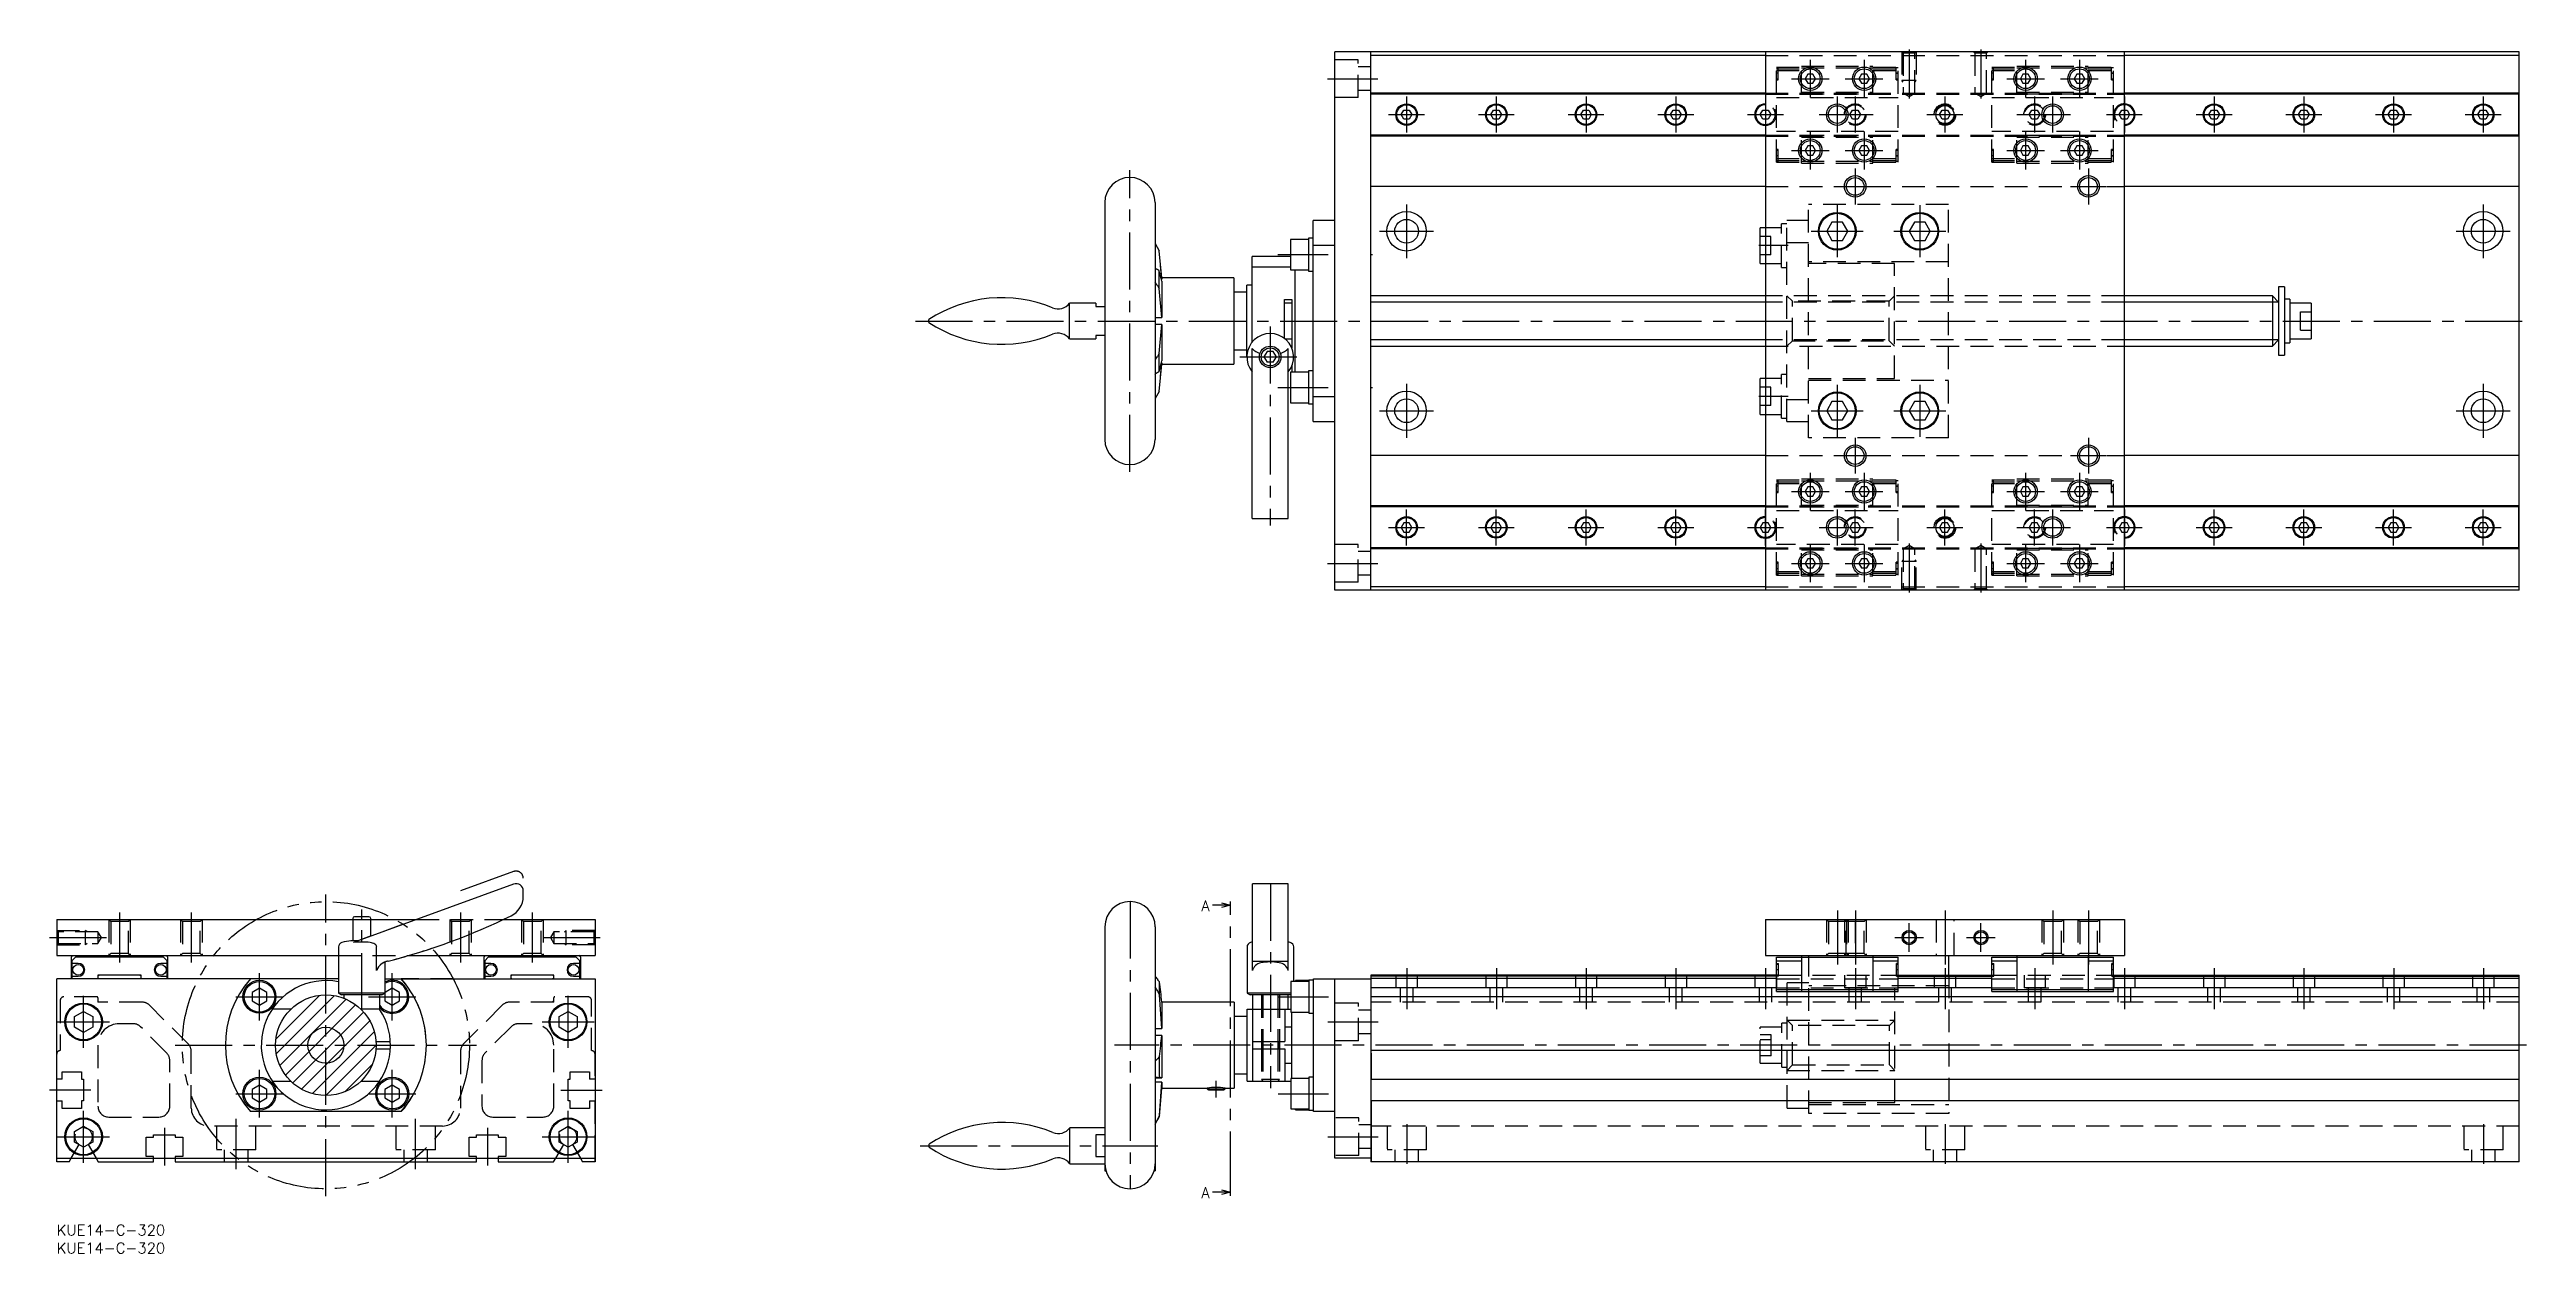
# Model space of a CAD drawing. Extents: x -2 to 688, y -8 to 327.
import ezdxf

# ---------------------------------------------------------------- set-up
doc = ezdxf.new("R2010")
doc.units = 0
doc.header["$LTSCALE"] = 0.5
for name, pattern in [('CENTER', [50.8, 31.75, -6.35, 6.35, -6.35]), ('DASHED', [19.05, 12.7, -6.35]), ('PHANTOM', [63.5, 31.75, -6.35, 6.35, -6.35, 6.35, -6.35])]:
    doc.linetypes.add(name, pattern=pattern)
for name, color, linetype in [('MSM_CENTER', 1, 'CENTER'), ('MSM_CONTINUOUS', 7, 'CONTINUOUS'), ('MSM_DASHED', 4, 'DASHED'), ('MSM_IMAGINARY', 6, 'PHANTOM'), ('MSM_NARROW', 5, 'CONTINUOUS'), ('MSM_PART_NUMBER', 7, 'CONTINUOUS')]:
    doc.layers.add(name, color=color, linetype=linetype)
doc.styles.get("Standard").update_dxf_attribs({"font": 'txt.shx', "height": 3, "bigfont": 'bigfont.shx'})

msp = doc.modelspace()

# ---------------------------------------------------------------- texts
at = {"layer": 'MSM_PART_NUMBER'}
for p in [(318.98, 87.35), (318.98, 7.42)]:
    msp.add_text('A', height=3, dxfattribs=at).set_placement(p)

# ---------------------------------------------------------------- blocks, each defined once
blk = doc.blocks.new('*U6')
at = {"layer": 'MSM_PART_NUMBER'}
blk.add_text('KUE14-C-320', height=3, dxfattribs=at).set_placement((0, -3))
blk = doc.blocks.new('*U7')
at = {"layer": 'MSM_PART_NUMBER'}
blk.add_text('KUE14-C-320', height=3, dxfattribs=at).set_placement((0, -8))

# ---------------------------------------------------------------- linework, layer by layer
at = {"layer": 'MSM_CENTER'}
for p, q in [((488.63, 324.48), (488.63, 313.98)), ((503.63, 324.48), (503.63, 313.98)), ((516.13, 327.35), (516.13, 313.67)), ((536.13, 327.35), (536.13, 313.67)), ((548.63, 324.48), (548.63, 313.98)), ((563.63, 324.48), (563.63, 313.98)), ((354.13, 319.23), (368.13, 319.23)), ((479.7, 320.73), (479.15, 320.73)), ((483.38, 319.23), (493.88, 319.23)), ((498.38, 319.23), (508.88, 319.23)), ((513.1, 320.73), (512.55, 320.73)), ((539.7, 320.73), (539.15, 320.73)), ((543.38, 319.23), (553.88, 319.23)), ((558.38, 319.23), (568.88, 319.23)), ((573.1, 320.73), (572.55, 320.73)), ((376.13, 314.23), (376.13, 304.23)), ((401.13, 314.23), (401.13, 304.23)), ((426.13, 314.23), (426.13, 304.23)), ((451.13, 314.23), (451.13, 304.23)), ((476.13, 314.23), (476.13, 304.23)), ((496.13, 314.23), (496.13, 304.23)), ((501.13, 314.23), (501.13, 304.23)), ((526.13, 314.23), (526.13, 304.23)), ((551.13, 314.23), (551.13, 304.23)), ((556.13, 314.23), (556.13, 304.23)), ((576.13, 314.23), (576.13, 304.23)), ((601.13, 314.23), (601.13, 304.23)), ((626.13, 314.23), (626.13, 304.23)), ((651.13, 314.23), (651.13, 304.23)), ((676.13, 314.23), (676.13, 304.23)), ((371.13, 309.23), (381.13, 309.23)), ((396.13, 309.23), (406.13, 309.23)), ((421.13, 309.23), (431.13, 309.23)), ((446.13, 309.23), (456.13, 309.23)), ((471.13, 309.23), (481.13, 309.23)), ((488.63, 304.48), (488.63, 293.98)), ((491.13, 309.23), (506.13, 309.23)), ((503.63, 304.48), (503.63, 293.98)), ((521.13, 309.23), (531.13, 309.23)), ((546.13, 309.23), (561.13, 309.23)), ((548.63, 304.48), (548.63, 293.98)), ((563.63, 304.48), (563.63, 293.98)), ((571.13, 309.23), (581.13, 309.23)), ((596.13, 309.23), (606.13, 309.23)), ((621.13, 309.23), (631.13, 309.23)), ((646.13, 309.23), (656.13, 309.23)), ((671.13, 309.23), (681.13, 309.23)), ((479.7, 297.73), (479.15, 297.73)), ((483.38, 299.23), (493.88, 299.23)), ((498.38, 299.23), (508.88, 299.23)), ((513.1, 297.73), (512.55, 297.73)), ((539.7, 297.73), (539.15, 297.73)), ((543.38, 299.23), (553.88, 299.23)), ((558.38, 299.23), (568.88, 299.23)), ((573.1, 297.73), (572.55, 297.73)), ((299.03, 209.73), (299.03, 293.73)), ((501.13, 294.23), (501.13, 284.23)), ((566.13, 294.23), (566.13, 284.23)), ((376.13, 284.23), (376.13, 269.23)), ((496.13, 289.23), (506.13, 289.23)), ((496.13, 283.98), (496.13, 269.48)), ((519.13, 283.98), (519.13, 269.48)), ((561.13, 289.23), (571.13, 289.23)), ((676.13, 284.23), (676.13, 269.23)), ((368.63, 276.73), (383.63, 276.73)), ((488.88, 276.73), (503.38, 276.73)), ((511.88, 276.73), (526.38, 276.73)), ((668.63, 276.73), (683.63, 276.73)), ((340.3, 270.23), (354.3, 270.23)), ((366.13, 270.23), (366.63, 270.23)), ((482.5, 272.73), (474.25, 272.73)), ((239.27, 251.73), (688.13, 251.73)), ((338.13, 250.23), (338.13, 194.73)), ((329.63, 241.73), (346.63, 241.73)), ((340.3, 233.23), (354.3, 233.23)), ((366.13, 233.23), (366.63, 233.23)), ((376.13, 234.23), (376.13, 219.23)), ((482.5, 230.73), (474.25, 230.73)), ((496.13, 233.98), (496.13, 219.48)), ((519.13, 233.98), (519.13, 219.48)), ((676.13, 234.23), (676.13, 219.23)), ((368.63, 226.73), (383.63, 226.73)), ((488.88, 226.73), (503.38, 226.73)), ((511.88, 226.73), (526.38, 226.73)), ((668.63, 226.73), (683.63, 226.73)), ((496.13, 214.23), (506.13, 214.23)), ((501.13, 219.23), (501.13, 209.23)), ((561.13, 214.23), (571.13, 214.23)), ((566.13, 219.23), (566.13, 209.23)), ((488.63, 209.48), (488.63, 198.98)), ((503.63, 209.48), (503.63, 198.98)), ((548.63, 209.48), (548.63, 198.98)), ((563.63, 209.48), (563.63, 198.98)), ((479.7, 205.73), (479.15, 205.73)), ((483.38, 204.23), (493.88, 204.23)), ((498.38, 204.23), (508.88, 204.23)), ((513.1, 205.73), (512.55, 205.73)), ((539.7, 205.73), (539.15, 205.73)), ((543.38, 204.23), (553.88, 204.23)), ((558.38, 204.23), (568.88, 204.23)), ((573.1, 205.73), (572.55, 205.73)), ((371.13, 194.23), (381.13, 194.23)), ((376.13, 189.23), (376.13, 199.23)), ((396.13, 194.23), (406.13, 194.23)), ((401.13, 189.23), (401.13, 199.23)), ((421.13, 194.23), (431.13, 194.23)), ((426.13, 189.23), (426.13, 199.23)), ((446.13, 194.23), (456.13, 194.23)), ((451.13, 189.23), (451.13, 199.23)), ((471.13, 194.23), (481.13, 194.23)), ((476.13, 189.23), (476.13, 199.23)), ((491.13, 194.23), (506.13, 194.23)), ((496.13, 199.23), (496.13, 189.23)), ((501.13, 189.23), (501.13, 199.23)), ((521.13, 194.23), (531.13, 194.23)), ((526.13, 189.23), (526.13, 199.23)), ((546.13, 194.23), (561.13, 194.23)), ((551.13, 189.23), (551.13, 199.23)), ((556.13, 199.23), (556.13, 189.23)), ((571.13, 194.23), (581.13, 194.23)), ((576.13, 199.23), (576.13, 189.23)), ((596.13, 194.23), (606.13, 194.23)), ((601.13, 189.23), (601.13, 199.23)), ((621.13, 194.23), (631.13, 194.23)), ((626.13, 189.23), (626.13, 199.23)), ((646.13, 194.23), (656.13, 194.23)), ((651.13, 189.23), (651.13, 199.23)), ((671.13, 194.23), (681.13, 194.23)), ((676.13, 189.23), (676.13, 199.23)), ((488.63, 189.48), (488.63, 178.98)), ((503.63, 189.48), (503.63, 178.98)), ((516.13, 189.78), (516.13, 176.1)), ((536.13, 189.78), (536.13, 176.1)), ((548.63, 189.48), (548.63, 178.98)), ((563.63, 189.48), (563.63, 178.98)), ((354.13, 184.23), (368.13, 184.23)), ((479.7, 182.73), (479.15, 182.73)), ((483.38, 184.23), (493.88, 184.23)), ((498.38, 184.23), (508.88, 184.23)), ((513.1, 182.73), (512.55, 182.73)), ((539.7, 182.73), (539.15, 182.73)), ((543.38, 184.23), (553.88, 184.23)), ((558.38, 184.23), (568.88, 184.23)), ((573.1, 182.73), (572.55, 182.73)), ((75, 8), (75, 92)), ((299.08, 90), (299.08, 10)), ((338.18, 95), (338.18, 38.03)), ((17.5, 87), (17.5, 73)), ((37.5, 87), (37.5, 73)), ((85, 59.8), (85, 87.8)), ((112.5, 87), (112.5, 73)), ((132.5, 87), (132.5, 73)), ((327.08, 10.08), (327.08, 88)), ((496.18, 87.5), (496.18, 72.5)), ((501.18, 87.5), (501.18, 72.5)), ((516.18, 76), (516.18, 84)), ((526.18, 87.5), (526.18, 72.5)), ((536.18, 76), (536.18, 84)), ((556.18, 87.5), (556.18, 72.5)), ((566.18, 87.5), (566.18, 72.5)), ((-2, 80), (14.44, 80)), ((135.56, 80), (152, 80)), ((512.18, 80), (520.18, 80)), ((532.18, 80), (540.18, 80)), ((56.5, 56.9), (56.5, 70.1)), ((93.5, 56.9), (93.5, 70.1)), ((376.18, 71.5), (376.18, 60)), ((401.18, 71.5), (401.18, 60)), ((426.18, 71.5), (426.18, 60)), ((451.18, 71.5), (451.18, 60)), ((476.18, 71.5), (476.18, 60)), ((479.75, 71), (479.2, 71)), ((501.18, 71.5), (501.18, 60)), ((513.15, 71), (512.6, 71)), ((526.18, 71.5), (526.18, 60)), ((539.75, 71), (539.2, 71)), ((551.18, 71.5), (551.18, 60)), ((573.15, 71), (572.6, 71)), ((576.18, 71.5), (576.18, 60)), ((601.18, 71.5), (601.18, 60)), ((626.18, 71.5), (626.18, 60)), ((651.18, 71.5), (651.18, 60)), ((676.18, 71.5), (676.18, 60)), ((7.5, 49.25), (7.5, 63.75)), ((49.9, 63.5), (63.1, 63.5)), ((86.9, 63.5), (100.1, 63.5)), ((142.5, 49.25), (142.5, 63.75)), ((340.35, 63.5), (354.35, 63.5)), ((0.25, 56.5), (14.75, 56.5)), ((135.25, 56.5), (149.75, 56.5)), ((354.18, 56.5), (368.18, 56.5)), ((33, 50), (117, 50)), ((688.18, 50), (294.78, 50)), ((56.5, 29.9), (56.5, 43.1)), ((93.5, 29.9), (93.5, 43.1)), ((9.5, 37.5), (-2, 37.5)), ((49.9, 36.5), (63.1, 36.5)), ((86.9, 36.5), (100.1, 36.5)), ((140.5, 37.5), (152, 37.5)), ((323.08, 35.48), (323.08, 40.12)), ((340.35, 36.5), (354.35, 36.5)), ((7.5, 17.25), (7.5, 31.75)), ((50, 15.5), (50, 29.5)), ((100, 15.5), (100, 29.5)), ((142.5, 17.25), (142.5, 31.75)), ((376.18, 28), (376.18, 17)), ((526.18, 28), (526.18, 17)), ((676.18, 28), (676.18, 17)), ((0.25, 24.5), (14.75, 24.5)), ((30, 27), (30, 16.5)), ((120, 27), (120, 16.5)), ((135.25, 24.5), (149.75, 24.5)), ((240.63, 22), (306.78, 22)), ((354.18, 24.5), (368.23, 24.5))]:
    msp.add_line(p, q, dxfattribs=at)
at = {"layer": 'MSM_CONTINUOUS'}
for p, q in [((356.13, 176.73), (356.13, 326.73)), ((366.13, 326.73), (356.13, 326.73)), ((366.13, 176.73), (366.13, 326.73)), ((366.13, 326.68), (366.18, 326.68)), ((476.13, 325.73), (366.13, 325.73)), ((686.13, 326.73), (366.18, 326.73)), ((366.18, 326.73), (366.18, 326.68)), ((476.13, 326.73), (476.13, 176.73)), ((576.13, 176.73), (576.13, 326.73)), ((686.13, 325.73), (576.13, 325.73)), ((686.13, 176.73), (686.13, 326.73)), ((487.89, 320.51), (487.15, 319.23)), ((487.15, 319.23), (487.89, 317.95)), ((489.37, 320.51), (487.89, 320.51)), ((487.89, 317.95), (489.37, 317.95)), ((490.1, 319.23), (489.37, 320.51)), ((489.37, 317.95), (490.1, 319.23)), ((502.89, 320.51), (502.15, 319.23)), ((502.15, 319.23), (502.89, 317.95)), ((504.37, 320.51), (502.89, 320.51)), ((502.89, 317.95), (504.37, 317.95)), ((505.1, 319.23), (504.37, 320.51)), ((504.37, 317.95), (505.1, 319.23)), ((547.89, 320.51), (547.15, 319.23)), ((547.15, 319.23), (547.89, 317.95)), ((549.37, 320.51), (547.89, 320.51)), ((547.89, 317.95), (549.37, 317.95)), ((550.1, 319.23), (549.37, 320.51)), ((549.37, 317.95), (550.1, 319.23)), ((562.89, 320.51), (562.15, 319.23)), ((562.15, 319.23), (562.89, 317.95)), ((564.37, 320.51), (562.89, 320.51)), ((562.89, 317.95), (564.37, 317.95)), ((565.1, 319.23), (564.37, 320.51)), ((564.37, 317.95), (565.1, 319.23)), ((476.13, 315.23), (366.13, 315.23)), ((476.13, 314.93), (366.13, 314.93)), ((686.13, 315.23), (576.13, 315.23)), ((686.08, 314.93), (576.13, 314.93)), ((686.08, 303.23), (686.08, 315.23)), ((374.65, 309.23), (375.39, 310.51)), ((375.39, 307.95), (374.65, 309.23)), ((375.39, 310.51), (376.87, 310.51)), ((376.87, 307.95), (375.39, 307.95)), ((376.87, 310.51), (377.6, 309.23)), ((377.6, 309.23), (376.87, 307.95)), ((399.65, 309.23), (400.39, 310.51)), ((400.39, 307.95), (399.65, 309.23)), ((400.39, 310.51), (401.87, 310.51)), ((401.87, 307.95), (400.39, 307.95)), ((401.87, 310.51), (402.6, 309.23)), ((402.6, 309.23), (401.87, 307.95)), ((424.65, 309.23), (425.39, 310.51)), ((425.39, 307.95), (424.65, 309.23)), ((425.39, 310.51), (426.87, 310.51)), ((426.87, 307.95), (425.39, 307.95)), ((426.87, 310.51), (427.6, 309.23)), ((427.6, 309.23), (426.87, 307.95)), ((449.65, 309.23), (450.39, 310.51)), ((450.39, 307.95), (449.65, 309.23)), ((450.39, 310.51), (451.87, 310.51)), ((451.87, 307.95), (450.39, 307.95)), ((451.87, 310.51), (452.6, 309.23)), ((452.6, 309.23), (451.87, 307.95)), ((474.65, 309.23), (475.39, 310.51)), ((475.39, 307.95), (474.65, 309.23)), ((475.39, 310.51), (476.13, 310.51)), ((476.13, 307.95), (475.39, 307.95)), ((524.65, 309.23), (525.39, 310.51)), ((525.39, 307.95), (524.65, 309.23)), ((525.39, 310.51), (526.87, 310.51)), ((526.87, 307.95), (525.39, 307.95)), ((526.87, 310.51), (527.6, 309.23)), ((527.6, 309.23), (526.87, 307.95)), ((576.13, 310.51), (576.87, 310.51)), ((576.87, 307.95), (576.13, 307.95)), ((576.87, 310.51), (577.6, 309.23)), ((577.6, 309.23), (576.87, 307.95)), ((599.65, 309.23), (600.39, 310.51)), ((600.39, 307.95), (599.65, 309.23)), ((600.39, 310.51), (601.87, 310.51)), ((601.87, 307.95), (600.39, 307.95)), ((601.87, 310.51), (602.6, 309.23)), ((602.6, 309.23), (601.87, 307.95)), ((624.65, 309.23), (625.39, 310.51)), ((625.39, 307.95), (624.65, 309.23)), ((625.39, 310.51), (626.87, 310.51)), ((626.87, 307.95), (625.39, 307.95)), ((626.87, 310.51), (627.6, 309.23)), ((627.6, 309.23), (626.87, 307.95)), ((649.65, 309.23), (650.39, 310.51)), ((650.39, 307.95), (649.65, 309.23)), ((650.39, 310.51), (651.87, 310.51)), ((651.87, 307.95), (650.39, 307.95)), ((651.87, 310.51), (652.6, 309.23)), ((652.6, 309.23), (651.87, 307.95)), ((674.65, 309.23), (675.39, 310.51)), ((675.39, 307.95), (674.65, 309.23)), ((675.39, 310.51), (676.87, 310.51)), ((676.87, 307.95), (675.39, 307.95)), ((676.87, 310.51), (677.6, 309.23)), ((677.6, 309.23), (676.87, 307.95)), ((476.13, 303.53), (366.13, 303.53)), ((476.13, 303.23), (366.13, 303.23)), ((487.89, 300.51), (487.15, 299.23)), ((487.15, 299.23), (487.89, 297.95)), ((489.37, 300.51), (487.89, 300.51)), ((487.89, 297.95), (489.37, 297.95)), ((490.1, 299.23), (489.37, 300.51)), ((489.37, 297.95), (490.1, 299.23)), ((502.89, 300.51), (502.15, 299.23)), ((502.15, 299.23), (502.89, 297.95)), ((504.37, 300.51), (502.89, 300.51)), ((502.89, 297.95), (504.37, 297.95)), ((505.1, 299.23), (504.37, 300.51)), ((504.37, 297.95), (505.1, 299.23)), ((547.89, 300.51), (547.15, 299.23)), ((547.15, 299.23), (547.89, 297.95)), ((549.37, 300.51), (547.89, 300.51)), ((547.89, 297.95), (549.37, 297.95)), ((550.1, 299.23), (549.37, 300.51)), ((549.37, 297.95), (550.1, 299.23)), ((562.89, 300.51), (562.15, 299.23)), ((562.15, 299.23), (562.89, 297.95)), ((564.37, 300.51), (562.89, 300.51)), ((562.89, 297.95), (564.37, 297.95)), ((565.1, 299.23), (564.37, 300.51)), ((564.37, 297.95), (565.1, 299.23)), ((686.08, 303.53), (576.13, 303.53)), ((686.08, 303.23), (576.13, 303.23)), ((292.03, 284.73), (292.03, 218.73)), ((306.03, 284.73), (306.03, 218.72)), ((476.13, 289.23), (366.13, 289.23)), ((686.13, 289.23), (576.13, 289.23)), ((350.13, 223.73), (350.13, 279.73)), ((356.13, 279.73), (350.13, 279.73)), ((474.63, 267.73), (474.63, 277.73)), ((476.13, 277.73), (474.63, 277.73)), ((494.66, 279.27), (493.19, 276.73)), ((493.19, 276.73), (494.66, 274.19)), ((497.59, 279.27), (494.66, 279.27)), ((499.06, 276.73), (497.59, 279.27)), ((497.59, 274.19), (499.06, 276.73)), ((517.66, 279.27), (516.19, 276.73)), ((516.19, 276.73), (517.66, 274.19)), ((520.59, 279.27), (517.66, 279.27)), ((522.06, 276.73), (520.59, 279.27)), ((520.59, 274.19), (522.06, 276.73)), ((306.03, 273.33), (307.2, 271.32)), ((307.89, 263.73), (307.2, 271.32)), ((333.13, 245.88), (333.13, 269.73)), ((343.83, 269.73), (333.13, 269.73)), ((343.83, 274.48), (343.83, 265.98)), ((348.83, 274.48), (343.83, 274.48)), ((348.83, 274.83), (348.83, 265.63)), ((350.13, 274.83), (348.83, 274.83)), ((356.13, 272.74), (350.13, 272.74)), ((494.66, 274.19), (497.59, 274.19)), ((517.66, 274.19), (520.59, 274.19)), ((307.2, 265.73), (306.72, 266.04)), ((307.2, 260.77), (307.2, 265.73)), ((307.89, 263.41), (307.6, 267.1)), ((307.76, 263.41), (307.89, 263.41)), ((328.03, 263.73), (307.89, 263.73)), ((307.89, 263.73), (307.89, 263.41)), ((307.89, 262.79), (307.89, 252.73)), ((328.03, 263.73), (328.03, 239.73)), ((343.83, 266.69), (333.13, 266.69)), ((343.83, 265.98), (348.83, 265.98)), ((345.13, 237.48), (345.13, 265.98)), ((348.83, 265.63), (350.13, 265.63)), ((474.63, 267.73), (476.13, 267.73)), ((289.53, 256.73), (282.24, 256.73)), ((282.24, 246.73), (282.24, 256.73)), ((289.53, 256.73), (289.53, 255.73)), ((289.53, 255.73), (292.03, 255.73)), ((306.72, 261.6), (307.2, 260.77)), ((307.89, 252.73), (307.2, 260.77)), ((331.63, 259.73), (328.03, 259.73)), ((331.63, 241.73), (331.63, 261.73)), ((333.13, 261.73), (331.63, 261.73)), ((342.13, 246.85), (342.13, 257.73)), ((342.13, 257.73), (344.13, 257.73)), ((344.13, 256.73), (342.13, 256.73)), ((344.13, 257.73), (344.13, 244.23)), ((476.13, 258.73), (366.13, 258.73)), ((617.38, 258.73), (576.13, 258.73)), ((619.13, 256.98), (617.38, 258.73)), ((617.38, 258.73), (617.38, 244.73)), ((619.13, 261.23), (619.13, 242.23)), ((620.73, 261.23), (619.13, 261.23)), ((620.73, 261.23), (620.73, 242.23)), ((622.23, 257.83), (620.73, 257.83)), ((622.23, 257.83), (622.23, 245.63)), ((628.23, 256.73), (622.23, 256.73)), ((628.23, 256.73), (628.23, 246.73)), ((243.03, 251.31), (243.03, 252.14)), ((306.03, 252.73), (307.89, 252.73)), ((307.89, 250.72), (306.03, 250.72)), ((307.2, 242.68), (307.89, 250.72)), ((307.89, 250.72), (307.89, 240.66)), ((282.24, 246.73), (289.53, 246.73)), ((289.53, 247.73), (289.53, 246.73)), ((292.03, 247.73), (289.53, 247.73)), ((307.2, 242.68), (306.72, 241.85)), ((307.2, 237.72), (307.2, 242.68)), ((328.03, 243.73), (331.63, 243.73)), ((333.13, 196.73), (333.13, 244.06)), ((337.26, 243.23), (336.39, 241.73)), ((336.39, 241.73), (337.26, 240.23)), ((338.99, 243.23), (337.26, 243.23)), ((339.86, 241.73), (338.99, 243.23)), ((338.99, 240.23), (339.86, 241.73)), ((342.28, 246.73), (344.13, 246.73)), ((343.13, 196.73), (343.13, 244.06)), ((366.13, 244.73), (476.13, 244.73)), ((576.13, 244.73), (617.38, 244.73)), ((617.38, 244.73), (619.13, 246.48)), ((619.13, 242.23), (620.73, 242.23)), ((620.73, 245.63), (622.23, 245.63)), ((622.23, 246.73), (628.23, 246.73)), ((306.72, 237.41), (307.2, 237.72)), ((307.2, 232.13), (307.89, 239.73)), ((307.6, 236.36), (307.89, 240.04)), ((307.89, 240.04), (307.76, 240.04)), ((307.89, 240.04), (307.89, 239.73)), ((307.89, 239.73), (328.03, 239.73)), ((338.99, 240.23), (337.26, 240.23)), ((343.83, 237.48), (343.83, 228.98)), ((348.83, 237.48), (343.83, 237.48)), ((344.13, 239.23), (344.13, 237.48)), ((348.83, 237.83), (348.83, 228.63)), ((350.13, 237.83), (348.83, 237.83)), ((476.13, 235.73), (474.63, 235.73)), ((474.63, 225.73), (474.63, 235.73)), ((307.2, 232.13), (306.03, 230.13)), ((343.83, 228.98), (348.83, 228.98)), ((348.83, 228.63), (350.13, 228.63)), ((350.13, 230.71), (356.13, 230.71)), ((494.66, 229.27), (493.19, 226.73)), ((497.59, 229.27), (494.66, 229.27)), ((499.06, 226.73), (497.59, 229.27)), ((517.66, 229.27), (516.19, 226.73)), ((520.59, 229.27), (517.66, 229.27)), ((522.06, 226.73), (520.59, 229.27)), ((350.13, 223.73), (356.13, 223.73)), ((474.63, 225.73), (476.13, 225.73)), ((493.19, 226.73), (494.66, 224.19)), ((494.66, 224.19), (497.59, 224.19)), ((497.59, 224.19), (499.06, 226.73)), ((516.19, 226.73), (517.66, 224.19)), ((517.66, 224.19), (520.59, 224.19)), ((520.59, 224.19), (522.06, 226.73)), ((476.13, 214.23), (366.13, 214.23)), ((686.13, 214.23), (576.13, 214.23)), ((476.13, 200.23), (366.13, 200.23)), ((487.89, 205.51), (487.15, 204.23)), ((487.15, 204.23), (487.89, 202.95)), ((489.37, 205.51), (487.89, 205.51)), ((487.89, 202.95), (489.37, 202.95)), ((490.1, 204.23), (489.37, 205.51)), ((489.37, 202.95), (490.1, 204.23)), ((502.89, 205.51), (502.15, 204.23)), ((502.15, 204.23), (502.89, 202.95)), ((504.37, 205.51), (502.89, 205.51)), ((502.89, 202.95), (504.37, 202.95)), ((505.1, 204.23), (504.37, 205.51)), ((504.37, 202.95), (505.1, 204.23)), ((547.89, 205.51), (547.15, 204.23)), ((547.15, 204.23), (547.89, 202.95)), ((549.37, 205.51), (547.89, 205.51)), ((547.89, 202.95), (549.37, 202.95)), ((550.1, 204.23), (549.37, 205.51)), ((549.37, 202.95), (550.1, 204.23)), ((562.89, 205.51), (562.15, 204.23)), ((562.15, 204.23), (562.89, 202.95)), ((564.37, 205.51), (562.89, 205.51)), ((562.89, 202.95), (564.37, 202.95)), ((565.1, 204.23), (564.37, 205.51)), ((564.37, 202.95), (565.1, 204.23)), ((686.08, 200.23), (576.13, 200.23)), ((686.08, 188.23), (686.08, 200.23)), ((333.13, 196.73), (343.13, 196.73)), ((476.13, 199.93), (366.13, 199.93)), ((375.39, 195.51), (374.65, 194.23)), ((374.65, 194.23), (375.39, 192.95)), ((376.87, 195.51), (375.39, 195.51)), ((377.6, 194.23), (376.87, 195.51)), ((376.87, 192.95), (377.6, 194.23)), ((400.39, 195.51), (399.65, 194.23)), ((399.65, 194.23), (400.39, 192.95)), ((401.87, 195.51), (400.39, 195.51)), ((402.6, 194.23), (401.87, 195.51)), ((401.87, 192.95), (402.6, 194.23)), ((425.39, 195.51), (424.65, 194.23)), ((424.65, 194.23), (425.39, 192.95)), ((426.87, 195.51), (425.39, 195.51)), ((427.6, 194.23), (426.87, 195.51)), ((426.87, 192.95), (427.6, 194.23)), ((450.39, 195.51), (449.65, 194.23)), ((449.65, 194.23), (450.39, 192.95)), ((451.87, 195.51), (450.39, 195.51)), ((452.6, 194.23), (451.87, 195.51)), ((451.87, 192.95), (452.6, 194.23)), ((475.39, 195.51), (474.65, 194.23)), ((474.65, 194.23), (475.39, 192.95)), ((476.13, 195.51), (475.39, 195.51)), ((525.39, 195.51), (524.65, 194.23)), ((524.65, 194.23), (525.39, 192.95)), ((526.87, 195.51), (525.39, 195.51)), ((527.6, 194.23), (526.87, 195.51)), ((526.87, 192.95), (527.6, 194.23)), ((686.08, 199.93), (576.13, 199.93)), ((576.87, 195.51), (576.13, 195.51)), ((577.6, 194.23), (576.87, 195.51)), ((576.87, 192.95), (577.6, 194.23)), ((600.39, 195.51), (599.65, 194.23)), ((599.65, 194.23), (600.39, 192.95)), ((601.87, 195.51), (600.39, 195.51)), ((602.6, 194.23), (601.87, 195.51)), ((601.87, 192.95), (602.6, 194.23)), ((625.39, 195.51), (624.65, 194.23)), ((624.65, 194.23), (625.39, 192.95)), ((626.87, 195.51), (625.39, 195.51)), ((627.6, 194.23), (626.87, 195.51)), ((626.87, 192.95), (627.6, 194.23)), ((650.39, 195.51), (649.65, 194.23)), ((649.65, 194.23), (650.39, 192.95)), ((651.87, 195.51), (650.39, 195.51)), ((652.6, 194.23), (651.87, 195.51)), ((651.87, 192.95), (652.6, 194.23)), ((675.39, 195.51), (674.65, 194.23)), ((674.65, 194.23), (675.39, 192.95)), ((676.87, 195.51), (675.39, 195.51)), ((677.6, 194.23), (676.87, 195.51)), ((676.87, 192.95), (677.6, 194.23)), ((476.13, 188.53), (366.13, 188.53)), ((476.13, 188.23), (366.13, 188.23)), ((375.39, 192.95), (376.87, 192.95)), ((400.39, 192.95), (401.87, 192.95)), ((425.39, 192.95), (426.87, 192.95)), ((450.39, 192.95), (451.87, 192.95)), ((475.39, 192.95), (476.13, 192.95)), ((525.39, 192.95), (526.87, 192.95)), ((576.13, 192.95), (576.87, 192.95)), ((686.08, 188.53), (576.13, 188.53)), ((686.13, 188.23), (576.13, 188.23)), ((600.39, 192.95), (601.87, 192.95)), ((625.39, 192.95), (626.87, 192.95)), ((650.39, 192.95), (651.87, 192.95)), ((675.39, 192.95), (676.87, 192.95)), ((487.89, 185.51), (487.15, 184.23)), ((487.15, 184.23), (487.89, 182.95)), ((489.37, 185.51), (487.89, 185.51)), ((487.89, 182.95), (489.37, 182.95)), ((490.1, 184.23), (489.37, 185.51)), ((489.37, 182.95), (490.1, 184.23)), ((502.89, 185.51), (502.15, 184.23)), ((502.15, 184.23), (502.89, 182.95)), ((504.37, 185.51), (502.89, 185.51)), ((502.89, 182.95), (504.37, 182.95)), ((505.1, 184.23), (504.37, 185.51)), ((504.37, 182.95), (505.1, 184.23)), ((547.89, 185.51), (547.15, 184.23)), ((547.15, 184.23), (547.89, 182.95)), ((549.37, 185.51), (547.89, 185.51)), ((547.89, 182.95), (549.37, 182.95)), ((550.1, 184.23), (549.37, 185.51)), ((549.37, 182.95), (550.1, 184.23)), ((562.89, 185.51), (562.15, 184.23)), ((562.15, 184.23), (562.89, 182.95)), ((564.37, 185.51), (562.89, 185.51)), ((562.89, 182.95), (564.37, 182.95)), ((565.1, 184.23), (564.37, 185.51)), ((564.37, 182.95), (565.1, 184.23)), ((366.13, 176.73), (356.13, 176.73)), ((476.13, 177.73), (366.13, 177.73)), ((366.18, 176.78), (366.13, 176.78)), ((366.18, 176.78), (366.18, 176.73)), ((686.13, 176.73), (366.18, 176.73)), ((686.13, 177.73), (576.13, 177.73)), ((127.32, 94.88), (82.66, 78.63)), ((130, 91.45), (130, 93)), ((333.18, 70.86), (333.18, 95)), ((343.18, 95), (333.18, 95)), ((343.18, 70.86), (343.18, 95)), ((0, 85), (82.5, 85)), ((0, 85), (0, 75)), ((82.5, 85.3), (82.5, 79.12)), ((87, 85.8), (83, 85.8)), ((87.5, 80.39), (87.5, 85.3)), ((87.5, 85), (100.18, 85)), ((124.42, 85), (150, 85)), ((150, 85), (150, 75)), ((292.08, 83), (292.08, 15)), ((306.08, 83), (306.08, 15)), ((476.18, 85), (476.18, 75)), ((476.18, 85), (576.18, 85)), ((576.18, 85), (576.18, 75)), ((78.5, 77.37), (78.5, 64.5)), ((84.03, 79.12), (82, 79.12)), ((89.15, 70.86), (89.15, 77.37)), ((331.68, 77.37), (331.68, 64.5)), ((344.68, 67.75), (344.68, 77.37)), ((0, 75), (78.5, 75)), ((4.5, 75), (4, 74.5)), ((4, 74.5), (4, 68.5)), ((5.25, 74.5), (4.25, 73.5)), ((4.25, 73.5), (4.25, 68.5)), ((6, 72.8), (4.25, 72.8)), ((4.25, 69.2), (6, 69.2)), ((29.75, 74.5), (5.25, 74.5)), ((11.75, 74.5), (11.25, 75)), ((23.5, 69.5), (11.5, 69.5)), ((11.8, 69.5), (11.5, 69.2)), ((11.5, 69.5), (11.5, 68.55)), ((23.5, 69.2), (23.2, 69.5)), ((23.75, 75), (23.25, 74.5)), ((23.5, 68.55), (23.5, 69.5)), ((30.75, 72.8), (29, 72.8)), ((29, 69.2), (30.75, 69.2)), ((30.75, 73.5), (29.75, 74.5)), ((31, 74.5), (30.5, 75)), ((30.75, 68.5), (30.75, 73.5)), ((31, 68.5), (31, 74.5)), ((91.5, 64.5), (91.5, 73.2)), ((98.09, 75), (150, 75)), ((119.5, 75), (119, 74.5)), ((119, 74.5), (119, 68.5)), ((120.25, 74.5), (119.25, 73.5)), ((119.25, 73.5), (119.25, 68.5)), ((121, 72.8), (119.25, 72.8)), ((119.25, 69.2), (121, 69.2)), ((144.75, 74.5), (120.25, 74.5)), ((126.75, 74.5), (126.25, 75)), ((138.5, 69.5), (126.5, 69.5)), ((126.8, 69.5), (126.5, 69.2)), ((126.5, 69.5), (126.5, 68.55)), ((138.5, 69.2), (138.2, 69.5)), ((138.75, 75), (138.25, 74.5)), ((138.5, 68.55), (138.5, 69.5)), ((145.75, 72.8), (144, 72.8)), ((144, 69.2), (145.75, 69.2)), ((145.75, 73.5), (144.75, 74.5)), ((146, 74.5), (145.5, 75)), ((145.75, 68.5), (145.75, 73.5)), ((146, 68.5), (146, 74.5)), ((333.18, 73.42), (343.18, 73.42)), ((479.73, 69.5), (366.18, 69.5)), ((366.18, 69.5), (366.18, 17.5)), ((479.73, 69.2), (366.18, 69.2)), ((476.18, 75), (576.18, 75)), ((479.23, 74.5), (513.13, 74.5)), ((479.23, 65), (479.23, 74.5)), ((479.23, 73.5), (486.23, 73.5)), ((479.23, 72.8), (479.73, 72.8)), ((479.73, 72.5), (479.23, 72.5)), ((479.73, 69.2), (479.23, 69.2)), ((479.73, 69.2), (479.73, 72.8)), ((486.23, 65), (486.23, 75)), ((506.13, 65), (506.13, 75)), ((506.13, 73.5), (513.13, 73.5)), ((512.63, 69.2), (512.63, 72.8)), ((513.13, 72.8), (512.63, 72.8)), ((513.13, 72.5), (512.63, 72.5)), ((512.63, 69.5), (539.73, 69.5)), ((512.63, 69.2), (539.73, 69.2)), ((512.63, 69.2), (513.13, 69.2)), ((513.13, 65), (513.13, 74.5)), ((527.18, 69.5), (527.18, 75)), ((539.23, 65), (539.23, 74.5)), ((539.23, 74.5), (573.13, 74.5)), ((539.23, 73.5), (546.23, 73.5)), ((539.23, 72.8), (539.73, 72.8)), ((539.73, 72.5), (539.23, 72.5)), ((539.73, 69.2), (539.23, 69.2)), ((539.73, 69.2), (539.73, 72.8)), ((546.23, 65), (546.23, 75)), ((566.13, 65), (566.13, 75)), ((566.13, 73.5), (573.13, 73.5)), ((573.13, 72.8), (572.63, 72.8)), ((572.63, 69.2), (572.63, 72.8)), ((573.13, 72.5), (572.63, 72.5)), ((572.63, 69.5), (686.13, 69.5)), ((572.63, 69.2), (686.13, 69.2)), ((573.13, 65), (573.13, 74.5)), ((686.13, 63.5), (686.13, 69.5)), ((0, 17.5), (0, 68.5)), ((78.5, 68.5), (0, 68.5)), ((56.5, 65.86), (54.46, 64.68)), ((54.46, 64.68), (54.46, 62.32)), ((54.46, 62.32), (56.5, 61.14)), ((58.54, 64.68), (56.5, 65.86)), ((56.5, 61.14), (58.54, 62.32)), ((58.54, 62.32), (58.54, 64.68)), ((78.5, 64.5), (79.37, 64)), ((91.5, 64.5), (78.5, 64.5)), ((90.63, 64), (79.37, 64)), ((80, 64), (80, 63.08)), ((90, 60), (90, 64)), ((90.63, 64), (91.5, 64.5)), ((91.46, 64.48), (91.46, 62.32)), ((91.46, 62.32), (93.5, 61.14)), ((91.5, 68.5), (150, 68.5)), ((93.5, 65.86), (91.5, 64.7)), ((95.54, 64.68), (93.5, 65.86)), ((93.5, 61.14), (95.54, 62.32)), ((95.54, 62.32), (95.54, 64.68)), ((150, 68.5), (150, 17.5)), ((307.25, 67.67), (306.77, 68.26)), ((306.77, 65.03), (307.25, 64.06)), ((307.25, 64.06), (307.25, 67.67)), ((307.94, 54.65), (307.25, 64.06)), ((331.68, 64.5), (332.54, 64)), ((343.88, 64.5), (331.68, 64.5)), ((343.81, 64), (332.54, 64)), ((333.18, 64), (333.18, 40)), ((343.18, 60), (343.18, 64)), ((343.81, 64), (343.88, 64.04)), ((348.88, 67.75), (343.88, 67.75)), ((343.88, 67.75), (343.88, 59.25)), ((345.18, 67.75), (345.18, 68)), ((348.88, 68), (345.18, 68)), ((350.18, 68.1), (348.88, 68.1)), ((348.88, 68.1), (348.88, 58.9)), ((350.18, 31.5), (350.18, 68.5)), ((350.18, 68.5), (366.18, 68.5)), ((356.18, 18.5), (356.18, 68.5)), ((479.23, 68.55), (366.18, 68.55)), ((479.23, 65.95), (366.18, 65.95)), ((686.18, 63.5), (366.18, 63.5)), ((479.23, 65.5), (513.13, 65.5)), ((479.23, 65), (513.13, 65)), ((539.23, 68.55), (513.13, 68.55)), ((539.23, 65.95), (513.13, 65.95)), ((539.23, 65.5), (573.13, 65.5)), ((539.23, 65), (573.13, 65)), ((686.13, 68.55), (573.13, 68.55)), ((686.13, 65.95), (573.13, 65.95)), ((686.18, 17.5), (686.18, 63.5)), ((4.96, 57.97), (7.5, 59.43)), ((4.96, 55.03), (4.96, 57.97)), ((7.5, 59.43), (10.04, 57.97)), ((10.04, 57.97), (10.04, 55.03)), ((65.2, 60), (60.03, 60)), ((89.97, 60), (84.8, 60)), ((139.96, 57.97), (142.5, 59.43)), ((139.96, 55.03), (139.96, 57.97)), ((142.5, 59.43), (145.04, 57.97)), ((145.04, 57.97), (145.04, 55.03)), ((328.08, 62), (307.94, 62)), ((307.94, 61.96), (307.94, 54.65)), ((328.08, 62), (328.08, 38)), ((331.68, 58), (328.08, 58)), ((331.68, 60), (343.88, 60)), ((331.68, 40), (331.68, 60)), ((342.18, 60), (342.18, 51)), ((343.88, 59.25), (348.88, 59.25)), ((344.18, 40.75), (344.18, 59.25)), ((348.88, 58.9), (350.18, 58.9)), ((7.5, 53.57), (4.96, 55.03)), ((10.04, 55.03), (7.5, 53.57)), ((88.96, 51), (92.97, 51)), ((88.96, 49), (92.97, 49)), ((142.5, 53.57), (139.96, 55.03)), ((145.04, 55.03), (142.5, 53.57)), ((306.08, 54.65), (307.94, 54.65)), ((307.94, 52.74), (306.08, 52.74)), ((307.94, 52.74), (307.94, 40.92)), ((333.18, 51), (342.18, 51)), ((333.18, 49), (342.18, 49)), ((335.68, 51), (335.68, 49)), ((335.68, 51), (335.68, 49)), ((340.68, 49), (340.68, 51)), ((340.68, 51), (340.68, 49)), ((344.18, 55), (342.18, 55)), ((342.18, 49), (342.18, 40)), ((686.18, 48.5), (366.18, 48.5)), ((307.25, 46.86), (306.77, 46.25)), ((307.25, 41.02), (307.25, 46.86)), ((328.08, 42), (331.68, 42)), ((342.18, 45), (344.18, 45)), ((366.23, 47.81), (366.18, 47.81)), ((366.23, 47.81), (366.23, 40.5)), ((56.5, 38.86), (54.46, 37.68)), ((54.46, 37.68), (54.46, 35.32)), ((54.46, 35.32), (56.5, 34.14)), ((58.54, 37.68), (56.5, 38.86)), ((56.5, 34.14), (58.54, 35.32)), ((58.54, 35.32), (58.54, 37.68)), ((60.03, 40), (65.2, 40)), ((84.8, 40), (89.97, 40)), ((93.5, 38.86), (91.46, 37.68)), ((91.46, 37.68), (91.46, 35.32)), ((91.46, 35.32), (93.5, 34.14)), ((95.54, 37.68), (93.5, 38.86)), ((93.5, 34.14), (95.54, 35.32)), ((95.54, 35.32), (95.54, 37.68)), ((307.94, 39.74), (306.08, 39.74)), ((306.23, 40.92), (307.94, 40.92)), ((306.75, 41.03), (307.25, 41.02)), ((307.25, 30.39), (307.94, 39.74)), ((307.25, 30.15), (307.94, 38)), ((307.94, 39.74), (307.94, 38)), ((307.94, 38), (320.58, 38)), ((320.58, 38), (320.58, 37.86)), ((320.58, 37.86), (321.02, 37.6)), ((320.58, 37.86), (325.58, 37.86)), ((321.02, 37.6), (325.13, 37.6)), ((325.13, 37.6), (325.58, 37.86)), ((325.57, 38), (328.08, 38)), ((325.58, 37.86), (325.58, 38)), ((331.68, 40), (343.88, 40)), ((348.88, 40.75), (343.88, 40.75)), ((343.88, 40.75), (343.88, 32.25)), ((350.18, 41.1), (348.88, 41.1)), ((348.88, 41.1), (348.88, 31.9)), ((366.18, 40.5), (686.18, 40.5)), ((96.02, 31.5), (53.98, 31.5)), ((306.77, 29.43), (306.08, 28.1)), ((307.25, 30.39), (306.77, 29.43)), ((307.25, 30.15), (307.25, 30.39)), ((343.88, 32.25), (348.88, 32.25)), ((345.18, 32), (345.18, 32.25)), ((345.18, 32), (348.88, 32)), ((348.88, 31.9), (350.18, 31.9)), ((356.18, 31.5), (350.18, 31.5)), ((686.18, 34.5), (366.18, 34.5)), ((366.23, 34.5), (366.23, 17.5)), ((4.96, 25.97), (7.5, 27.43)), ((4.96, 23.03), (4.96, 25.97)), ((7.5, 21.57), (4.96, 23.03)), ((7.5, 27.43), (10.04, 25.97)), ((10.04, 23.03), (7.5, 21.57)), ((10.04, 25.97), (10.04, 23.03)), ((139.96, 25.97), (142.5, 27.43)), ((139.96, 23.03), (139.96, 25.97)), ((142.5, 21.57), (139.96, 23.03)), ((142.5, 27.43), (145.04, 25.97)), ((145.04, 23.03), (142.5, 21.57)), ((145.04, 25.97), (145.04, 23.03)), ((243.08, 21.58), (243.08, 22.42)), ((292.08, 27), (282.29, 27)), ((282.29, 17), (282.29, 27)), ((289.58, 25), (289.58, 19)), ((292.08, 25), (289.58, 25)), ((0, 18.5), (150, 18.5)), ((3.46, 17.5), (0, 17.5)), ((0.05, 17.5), (0.05, 18.5)), ((3.46, 17.5), (4.04, 18.5)), ((10.96, 18.5), (11.54, 17.5)), ((11.54, 17.5), (27, 17.5)), ((27, 17.5), (27, 18.5)), ((33, 18.5), (33, 17.5)), ((33, 17.5), (117, 17.5)), ((117, 17.5), (117, 18.5)), ((123, 18.5), (123, 17.5)), ((123, 17.5), (138.46, 17.5)), ((138.46, 17.5), (139.04, 18.5)), ((145.96, 18.5), (146.54, 17.5)), ((150, 17.5), (146.54, 17.5)), ((149.95, 18.5), (149.95, 17.5)), ((282.29, 17), (292.08, 17)), ((289.58, 19), (292.08, 19)), ((292.08, 15), (292.36, 15)), ((305.79, 15), (306.08, 15)), ((366.18, 18.5), (356.18, 18.5)), ((686.18, 17.5), (366.18, 17.5))]:
    msp.add_line(p, q, dxfattribs=at)
for centre, radius in [((488.63, 319.23), 3.25), ((488.63, 319.23), 2.75), ((503.63, 319.23), 3.25), ((503.63, 319.23), 2.75), ((548.63, 319.23), 3.25), ((548.63, 319.23), 2.75), ((563.63, 319.23), 3.25), ((563.63, 319.23), 2.75), ((376.13, 309.23), 3), ((376.13, 309.23), 2.75), ((401.13, 309.23), 3), ((401.13, 309.23), 2.75), ((426.13, 309.23), 3), ((426.13, 309.23), 2.75), ((451.13, 309.23), 3), ((451.13, 309.23), 2.75), ((496.13, 309.23), 2.46), ((526.13, 309.23), 2.5), ((556.13, 309.23), 2.46), ((601.13, 309.23), 3), ((601.13, 309.23), 2.75), ((626.13, 309.23), 3), ((626.13, 309.23), 2.75), ((651.13, 309.23), 3), ((651.13, 309.23), 2.75), ((676.13, 309.23), 3), ((676.13, 309.23), 2.75), ((488.63, 299.23), 3.25), ((488.63, 299.23), 2.75), ((503.63, 299.23), 3.25), ((503.63, 299.23), 2.75), ((548.63, 299.23), 3.25), ((548.63, 299.23), 2.75), ((563.63, 299.23), 3.25), ((563.63, 299.23), 2.75), ((501.13, 289.23), 2.46), ((566.13, 289.23), 2.46), ((376.13, 276.73), 5.5), ((376.13, 276.73), 3.3), ((496.13, 276.73), 5.25), ((496.13, 276.73), 5), ((519.13, 276.73), 5.25), ((519.13, 276.73), 5), ((676.13, 276.73), 5.5), ((676.13, 276.73), 3.3), ((338.13, 241.73), 3), ((338.13, 241.73), 2.5), ((376.13, 226.73), 5.5), ((376.13, 226.73), 3.3), ((496.13, 226.73), 5.25), ((496.13, 226.73), 5), ((519.13, 226.73), 5.25), ((519.13, 226.73), 5), ((676.13, 226.73), 5.5), ((676.13, 226.73), 3.3), ((501.13, 214.23), 2.46), ((566.13, 214.23), 2.46), ((488.63, 204.23), 3.25), ((503.63, 204.23), 3.25), ((548.63, 204.23), 3.25), ((563.63, 204.23), 3.25), ((488.63, 204.23), 2.75), ((503.63, 204.23), 2.75), ((548.63, 204.23), 2.75), ((563.63, 204.23), 2.75), ((376.13, 194.23), 3), ((376.13, 194.23), 2.75), ((401.13, 194.23), 3), ((401.13, 194.23), 2.75), ((426.13, 194.23), 3), ((426.13, 194.23), 2.75), ((451.13, 194.23), 3), ((451.13, 194.23), 2.75), ((496.13, 194.23), 2.46), ((526.13, 194.23), 2.5), ((556.13, 194.23), 2.46), ((601.13, 194.23), 3), ((601.13, 194.23), 2.75), ((626.13, 194.23), 3), ((626.13, 194.23), 2.75), ((651.13, 194.23), 3), ((651.13, 194.23), 2.75), ((676.13, 194.23), 3), ((676.13, 194.23), 2.75), ((488.63, 184.23), 3.25), ((488.63, 184.23), 2.75), ((503.63, 184.23), 3.25), ((503.63, 184.23), 2.75), ((548.63, 184.23), 3.25), ((548.63, 184.23), 2.75), ((563.63, 184.23), 3.25), ((563.63, 184.23), 2.75), ((516.18, 80), 1.62), ((536.18, 80), 1.62), ((6, 71), 1.5), ((29, 71), 1.5), ((121, 71), 1.5), ((144, 71), 1.5), ((56.5, 63.5), 4.6), ((56.5, 63.5), 4.25), ((75, 50), 14), ((7.5, 56.5), 5.25), ((7.5, 56.5), 5), ((142.5, 56.5), 5.25), ((142.5, 56.5), 5), ((75, 50), 5), ((56.5, 36.5), 4.6), ((56.5, 36.5), 4.25), ((93.5, 36.5), 4.6), ((93.5, 36.5), 4.25), ((7.5, 24.5), 5.25), ((7.5, 24.5), 5), ((142.5, 24.5), 5.25), ((142.5, 24.5), 5)]:
    msp.add_circle(centre, radius, dxfattribs=at)
for centre, radius, start, end in [((476.13, 309.23), 3, 90, 270), ((476.13, 309.23), 2.75, 90, 270), ((576.13, 309.23), 3, 270, 90), ((576.13, 309.23), 2.75, 270, 90), ((299.03, 284.73), 7, 0.0123, 180), ((308.88, 269.31), 3.92, 223.34424, 236.59119), ((259.12, 228.41), 58.03, 34.88625, 36.06676), ((261.23, 253.47), 47.58, 11.29657, 14.94024), ((263.35, 221.23), 37, 67.5217, 123.31942), ((279.03, 259.11), 4, 247.5217, 323.39821), ((263.35, 282.23), 37, 236.68058, 292.4783), ((279.03, 244.34), 4, 36.60179, 112.4783), ((301.22, 245.04), 6.36, 319.14655, 329.91923), ((338.13, 241.73), 6.5, 320.28486, 219.71514), ((337.98, 249.33), 7.17, 227.34006, 247.89087), ((338.27, 249.33), 7.17, 292.10913, 312.65994), ((308.75, 234.29), 3.73, 123.05613, 137.03316), ((260.82, 250.08), 48, 345.07578, 348.6874), ((299.03, 218.73), 7, 180, 359.9877), ((476.13, 194.23), 3, 90, 270), ((476.13, 194.23), 2.75, 90, 270), ((576.13, 194.23), 3, 270, 90), ((576.13, 194.23), 2.75, 270, 90), ((124, 91.45), 6, 296.06355, 0), ((128, 93), 2, 0, 110.00214), ((299.08, 83), 7, 0.0123, 180), ((83, 85.3), 0.5, 90, 180), ((87, 85.3), 0.5, 0, 90), ((47.55, 247.76), 180, 284.40545, 296.06355), ((79.8, 77.37), 1.3, 104.57056, 180), ((85, 57.36), 21.97, 97.84825, 104.57057), ((85, 57.36), 21.39, 83.67881, 96.26823), ((87, 75.33), 3.31, 59.7939, 83.91416), ((87.99, 77.24), 1.17, 6.09193, 54.40899), ((332.98, 77.37), 1.3, 104.57056, 180), ((338.18, 57.36), 21.97, 103.15482, 104.57057), ((338.18, 57.36), 21.97, 75.42943, 76.84518), ((343.38, 77.37), 1.3, 0, 75.42944), ((6, 71), 1.8, 270, 90), ((29, 71), 1.8, 90, 270), ((92.9, 69.46), 4, 98.18159, 159.49997), ((121, 71), 1.8, 270, 90), ((144, 71), 1.8, 90, 270), ((317.09, 76.68), 13.32, 214.25401, 219.23722), ((336.05, 69.98), 3, 100.48733, 163.03459), ((338.17, 59.63), 13.57, 79.66931, 101.32356), ((340.26, 69.94), 3.06, 17.45674, 83.54791), ((11.5, 67.25), 1.3, 74.05763, 90), ((23.5, 67.25), 1.3, 90, 105.94237), ((75, 50), 28, 138.64563, 221.35437), ((75, 50), 18, 78.78773, 33.74899), ((93.5, 63.5), 4.6, 220.45908, 115.77146), ((93.5, 63.5), 4.25, 214.56032, 118.07249), ((75, 50), 28, 318.64563, 41.35437), ((126.5, 67.25), 1.3, 74.05763, 90), ((138.5, 67.25), 1.3, 90, 105.94237), ((295.29, 59.27), 12.85, 26.64792, 32.88569), ((141.41, 44.84), 167.41, 5.88342, 7.83746), ((130.12, 70.52), 178.7, 352.39168, 354.29038), ((304.52, 48), 2.85, 303.12208, 322.17214), ((306.78, 39.56), 1.47, 91.43309, 118.65447), ((305.1, 24.79), 16.38, 80.02154, 82.45246), ((323.07, 26.25), 12.01, 77.9998, 102.0002), ((263.4, -8.5), 37, 67.5217, 123.31942), ((130.45, 123.65), 200, 331.4157, 332.1288), ((263.4, 52.5), 37, 236.68058, 292.4783), ((279.08, 29.39), 4, 247.5217, 323.39821), ((279.08, 14.62), 4, 36.60179, 112.4783), ((299.08, 17), 7, 180, 0)]:
    msp.add_arc(centre, radius, start, end, dxfattribs=at)
at = {"layer": 'MSM_DASHED'}
for p, q in [((362.65, 324.48), (356.05, 324.48)), ((362.65, 313.98), (362.65, 324.48)), ((476.13, 325.73), (576.13, 325.73)), ((514.13, 326.73), (514.51, 326.35)), ((514.13, 326.73), (514.13, 318.73)), ((514.51, 326.35), (514.51, 315.23)), ((517.75, 326.35), (514.51, 326.35)), ((517.75, 326.35), (518.13, 326.73)), ((517.75, 315.23), (517.75, 326.35)), ((518.13, 326.73), (518.13, 318.73)), ((534.13, 326.73), (534.51, 326.35)), ((534.51, 326.35), (534.51, 315.23)), ((537.75, 326.35), (534.51, 326.35)), ((537.75, 326.35), (538.13, 326.73)), ((537.75, 315.23), (537.75, 326.35)), ((366.05, 322.53), (362.65, 322.53)), ((479.18, 295.98), (479.18, 322.48)), ((479.18, 322.48), (486.18, 322.48)), ((479.68, 322.23), (479.18, 322.23)), ((479.18, 321.98), (486.18, 321.98)), ((479.18, 321.48), (486.18, 321.48)), ((479.68, 320.73), (479.18, 320.73)), ((479.18, 319.23), (479.68, 319.23)), ((479.18, 318.93), (479.68, 318.93)), ((479.68, 318.93), (479.68, 322.48)), ((486.18, 322.73), (506.08, 322.73)), ((486.18, 314.98), (486.18, 322.73)), ((486.18, 322.23), (506.08, 322.23)), ((506.08, 314.98), (506.08, 322.73)), ((506.08, 322.48), (513.08, 322.48)), ((506.08, 321.98), (513.08, 321.98)), ((506.08, 321.48), (513.08, 321.48)), ((512.58, 318.93), (512.58, 322.48)), ((513.08, 322.23), (512.58, 322.23)), ((512.58, 320.73), (513.08, 320.73)), ((512.58, 319.23), (513.08, 319.23)), ((512.58, 318.93), (513.08, 318.93)), ((513.08, 295.98), (513.08, 322.48)), ((518.13, 318.73), (514.13, 318.73)), ((514.51, 318.23), (514.13, 318.73)), ((517.75, 318.23), (518.13, 318.73)), ((539.18, 322.48), (546.18, 322.48)), ((539.18, 295.98), (539.18, 322.48)), ((539.68, 322.23), (539.18, 322.23)), ((539.18, 321.98), (546.18, 321.98)), ((539.18, 321.48), (546.18, 321.48)), ((539.68, 320.73), (539.18, 320.73)), ((539.18, 319.23), (539.68, 319.23)), ((539.18, 318.93), (539.68, 318.93)), ((539.68, 318.93), (539.68, 322.48)), ((546.18, 322.73), (566.08, 322.73)), ((546.18, 314.98), (546.18, 322.73)), ((546.18, 322.23), (566.08, 322.23)), ((566.08, 314.98), (566.08, 322.73)), ((566.08, 322.48), (573.08, 322.48)), ((566.08, 321.98), (573.08, 321.98)), ((566.08, 321.48), (573.08, 321.48)), ((572.58, 318.93), (572.58, 322.48)), ((573.08, 322.23), (572.58, 322.23)), ((572.58, 320.73), (573.08, 320.73)), ((572.58, 319.23), (573.08, 319.23)), ((572.58, 318.93), (573.08, 318.93)), ((573.08, 295.98), (573.08, 322.48)), ((362.65, 313.98), (356.05, 313.98)), ((366.05, 315.93), (362.65, 315.93)), ((476.13, 315.23), (576.13, 315.23)), ((476.13, 314.93), (576.13, 314.93)), ((476.13, 312.38), (476.13, 306.08)), ((479.18, 313.98), (513.08, 313.98)), ((486.18, 315.48), (506.08, 315.48)), ((486.18, 314.98), (506.08, 314.98)), ((514.51, 315.23), (516.13, 314.29)), ((516.13, 314.29), (517.75, 315.23)), ((534.51, 315.23), (536.13, 314.29)), ((536.13, 314.29), (537.75, 315.23)), ((539.18, 313.98), (573.08, 313.98)), ((546.18, 315.48), (566.08, 315.48)), ((546.18, 314.98), (566.08, 314.98)), ((476.13, 310.51), (476.87, 310.51)), ((476.87, 307.95), (476.13, 307.95)), ((476.87, 310.51), (477.6, 309.23)), ((477.6, 309.23), (476.87, 307.95)), ((513.08, 304.48), (479.18, 304.48)), ((499.65, 309.23), (500.39, 310.51)), ((500.39, 307.95), (499.65, 309.23)), ((500.39, 310.51), (501.87, 310.51)), ((501.87, 307.95), (500.39, 307.95)), ((501.87, 310.51), (502.6, 309.23)), ((502.6, 309.23), (501.87, 307.95)), ((573.08, 304.48), (539.18, 304.48)), ((549.65, 309.23), (550.39, 310.51)), ((550.39, 307.95), (549.65, 309.23)), ((550.39, 310.51), (551.87, 310.51)), ((551.87, 307.95), (550.39, 307.95)), ((551.87, 310.51), (552.6, 309.23)), ((552.6, 309.23), (551.87, 307.95)), ((574.65, 309.23), (575.39, 310.51)), ((575.39, 307.95), (574.65, 309.23)), ((575.39, 310.51), (576.13, 310.51)), ((576.13, 307.95), (575.39, 307.95)), ((476.13, 303.53), (576.13, 303.53)), ((476.13, 303.23), (576.13, 303.23)), ((479.68, 299.53), (479.18, 299.53)), ((479.68, 299.23), (479.18, 299.23)), ((479.68, 297.73), (479.18, 297.73)), ((479.18, 296.98), (486.18, 296.98)), ((479.68, 295.98), (479.68, 299.53)), ((486.18, 303.48), (506.08, 303.48)), ((486.18, 295.73), (486.18, 303.48)), ((486.18, 302.98), (506.08, 302.98)), ((506.08, 295.73), (506.08, 303.48)), ((506.08, 296.98), (513.08, 296.98)), ((512.58, 295.98), (512.58, 299.53)), ((513.08, 299.53), (512.58, 299.53)), ((513.08, 299.23), (512.58, 299.23)), ((512.58, 297.73), (513.08, 297.73)), ((539.68, 299.53), (539.18, 299.53)), ((539.68, 299.23), (539.18, 299.23)), ((539.68, 297.73), (539.18, 297.73)), ((539.18, 296.98), (546.18, 296.98)), ((539.68, 295.98), (539.68, 299.53)), ((546.18, 303.48), (566.08, 303.48)), ((546.18, 295.73), (546.18, 303.48)), ((546.18, 302.98), (566.08, 302.98)), ((566.08, 295.73), (566.08, 303.48)), ((566.08, 296.98), (573.08, 296.98)), ((572.58, 295.98), (572.58, 299.53)), ((573.08, 299.53), (572.58, 299.53)), ((573.08, 299.23), (572.58, 299.23)), ((572.58, 297.73), (573.08, 297.73)), ((479.18, 296.48), (486.18, 296.48)), ((479.18, 296.23), (479.68, 296.23)), ((479.18, 295.98), (486.18, 295.98)), ((486.18, 296.23), (506.08, 296.23)), ((486.18, 295.73), (506.08, 295.73)), ((506.08, 296.48), (513.08, 296.48)), ((506.08, 295.98), (513.08, 295.98)), ((512.58, 296.23), (513.08, 296.23)), ((539.18, 296.48), (546.18, 296.48)), ((539.18, 296.23), (539.68, 296.23)), ((539.18, 295.98), (546.18, 295.98)), ((546.18, 296.23), (566.08, 296.23)), ((546.18, 295.73), (566.08, 295.73)), ((566.08, 296.48), (573.08, 296.48)), ((566.08, 295.98), (573.08, 295.98)), ((572.58, 296.23), (573.08, 296.23)), ((476.13, 289.23), (576.13, 289.23)), ((527.13, 284.23), (488.13, 284.23)), ((488.13, 219.23), (488.13, 284.23)), ((527.13, 219.23), (527.13, 284.23)), ((480.63, 277.73), (476.13, 277.73)), ((480.63, 266.63), (480.63, 278.83)), ((482.13, 278.83), (480.63, 278.83)), ((488.13, 279.73), (482.13, 279.73)), ((482.13, 223.73), (482.13, 279.73)), ((477.63, 275.27), (474.63, 275.27)), ((477.63, 272.73), (474.63, 272.73)), ((477.63, 270.19), (474.63, 270.19)), ((477.63, 270.19), (477.63, 275.27)), ((482.13, 273.58), (488.13, 273.58)), ((476.13, 267.73), (480.63, 267.73)), ((480.63, 266.63), (482.13, 266.63)), ((527.13, 268.23), (488.13, 268.23)), ((512.13, 267.73), (488.13, 267.73)), ((512.13, 235.73), (512.13, 267.73)), ((576.13, 258.73), (476.13, 258.73)), ((576.13, 256.98), (476.13, 256.98)), ((483.63, 257.23), (482.13, 258.73)), ((510.63, 257.23), (483.63, 257.23)), ((483.63, 246.23), (483.63, 257.23)), ((512.13, 258.73), (510.63, 257.23)), ((510.63, 246.23), (510.63, 257.23)), ((625.23, 254.27), (628.23, 254.27)), ((625.23, 249.19), (625.23, 254.27)), ((625.23, 251.73), (628.23, 251.73)), ((625.23, 249.19), (628.23, 249.19)), ((576.13, 246.48), (476.13, 246.48)), ((476.13, 244.73), (576.13, 244.73)), ((482.13, 244.73), (483.63, 246.23)), ((483.63, 246.23), (510.63, 246.23)), ((510.63, 246.23), (512.13, 244.73)), ((480.63, 235.73), (476.13, 235.73)), ((480.63, 224.63), (480.63, 236.83)), ((482.13, 236.83), (480.63, 236.83)), ((488.13, 235.73), (512.13, 235.73)), ((488.13, 235.23), (527.13, 235.23)), ((477.63, 233.27), (474.63, 233.27)), ((477.63, 230.73), (474.63, 230.73)), ((477.63, 228.19), (474.63, 228.19)), ((477.63, 228.19), (477.63, 233.27)), ((482.13, 229.87), (488.13, 229.87)), ((476.13, 225.73), (480.63, 225.73)), ((480.63, 224.63), (482.13, 224.63)), ((482.13, 223.73), (488.13, 223.73)), ((476.13, 214.23), (576.13, 214.23)), ((527.13, 219.23), (488.13, 219.23)), ((479.18, 207.48), (486.18, 207.48)), ((479.18, 180.98), (479.18, 207.48)), ((479.68, 207.23), (479.18, 207.23)), ((479.68, 203.93), (479.68, 207.48)), ((486.18, 207.73), (506.08, 207.73)), ((486.18, 199.98), (486.18, 207.73)), ((486.18, 207.23), (506.08, 207.23)), ((506.08, 199.98), (506.08, 207.73)), ((506.08, 207.48), (513.08, 207.48)), ((512.58, 203.93), (512.58, 207.48)), ((513.08, 207.23), (512.58, 207.23)), ((513.08, 180.98), (513.08, 207.48)), ((539.18, 207.48), (546.18, 207.48)), ((539.18, 180.98), (539.18, 207.48)), ((539.68, 207.23), (539.18, 207.23)), ((539.68, 203.93), (539.68, 207.48)), ((546.18, 207.73), (566.08, 207.73)), ((546.18, 199.98), (546.18, 207.73)), ((546.18, 207.23), (566.08, 207.23)), ((566.08, 199.98), (566.08, 207.73)), ((566.08, 207.48), (573.08, 207.48)), ((572.58, 203.93), (572.58, 207.48)), ((573.08, 207.23), (572.58, 207.23)), ((573.08, 180.98), (573.08, 207.48)), ((476.13, 200.23), (576.13, 200.23)), ((479.18, 206.98), (486.18, 206.98)), ((479.18, 206.48), (486.18, 206.48)), ((479.68, 205.73), (479.18, 205.73)), ((479.18, 204.23), (479.68, 204.23)), ((479.18, 203.93), (479.68, 203.93)), ((486.18, 200.48), (506.08, 200.48)), ((506.08, 206.98), (513.08, 206.98)), ((506.08, 206.48), (513.08, 206.48)), ((512.58, 205.73), (513.08, 205.73)), ((512.58, 204.23), (513.08, 204.23)), ((512.58, 203.93), (513.08, 203.93)), ((539.18, 206.98), (546.18, 206.98)), ((539.18, 206.48), (546.18, 206.48)), ((539.68, 205.73), (539.18, 205.73)), ((539.18, 204.23), (539.68, 204.23)), ((539.18, 203.93), (539.68, 203.93)), ((546.18, 200.48), (566.08, 200.48)), ((566.08, 206.98), (573.08, 206.98)), ((566.08, 206.48), (573.08, 206.48)), ((572.58, 205.73), (573.08, 205.73)), ((572.58, 204.23), (573.08, 204.23)), ((572.58, 203.93), (573.08, 203.93)), ((476.13, 199.93), (576.13, 199.93)), ((476.13, 191.08), (476.13, 197.38)), ((476.87, 195.51), (476.13, 195.51)), ((477.6, 194.23), (476.87, 195.51)), ((476.87, 192.95), (477.6, 194.23)), ((479.18, 198.98), (513.08, 198.98)), ((486.18, 199.98), (506.08, 199.98)), ((500.39, 195.51), (499.65, 194.23)), ((499.65, 194.23), (500.39, 192.95)), ((501.87, 195.51), (500.39, 195.51)), ((502.6, 194.23), (501.87, 195.51)), ((501.87, 192.95), (502.6, 194.23)), ((539.18, 198.98), (573.08, 198.98)), ((546.18, 199.98), (566.08, 199.98)), ((550.39, 195.51), (549.65, 194.23)), ((549.65, 194.23), (550.39, 192.95)), ((551.87, 195.51), (550.39, 195.51)), ((552.6, 194.23), (551.87, 195.51)), ((551.87, 192.95), (552.6, 194.23)), ((575.39, 195.51), (574.65, 194.23)), ((574.65, 194.23), (575.39, 192.95)), ((576.13, 195.51), (575.39, 195.51)), ((362.65, 189.48), (356.05, 189.48)), ((362.65, 178.98), (362.65, 189.48)), ((366.05, 187.53), (362.65, 187.53)), ((476.13, 192.95), (476.87, 192.95)), ((476.13, 188.53), (576.13, 188.53)), ((476.13, 188.23), (576.13, 188.23)), ((513.08, 189.48), (479.18, 189.48)), ((486.18, 188.48), (506.08, 188.48)), ((486.18, 180.73), (486.18, 188.48)), ((486.18, 187.98), (506.08, 187.98)), ((500.39, 192.95), (501.87, 192.95)), ((506.08, 180.73), (506.08, 188.48)), ((516.13, 189.16), (514.51, 188.23)), ((514.51, 188.23), (514.51, 177.1)), ((517.75, 188.23), (516.13, 189.16)), ((517.75, 177.1), (517.75, 188.23)), ((536.13, 189.16), (534.51, 188.23)), ((534.51, 188.23), (534.51, 177.1)), ((537.75, 188.23), (536.13, 189.16)), ((537.75, 177.1), (537.75, 188.23)), ((573.08, 189.48), (539.18, 189.48)), ((546.18, 180.73), (546.18, 188.48)), ((546.18, 188.48), (566.08, 188.48)), ((546.18, 187.98), (566.08, 187.98)), ((550.39, 192.95), (551.87, 192.95)), ((566.08, 180.73), (566.08, 188.48)), ((575.39, 192.95), (576.13, 192.95)), ((366.05, 180.93), (362.65, 180.93)), ((479.68, 184.53), (479.18, 184.53)), ((479.68, 184.23), (479.18, 184.23)), ((479.68, 182.73), (479.18, 182.73)), ((479.18, 181.98), (486.18, 181.98)), ((479.18, 181.48), (486.18, 181.48)), ((479.18, 181.23), (479.68, 181.23)), ((479.18, 180.98), (486.18, 180.98)), ((479.68, 180.98), (479.68, 184.53)), ((486.18, 181.23), (506.08, 181.23)), ((486.18, 180.73), (506.08, 180.73)), ((506.08, 181.98), (513.08, 181.98)), ((506.08, 181.48), (513.08, 181.48)), ((506.08, 180.98), (513.08, 180.98)), ((512.58, 180.98), (512.58, 184.53)), ((513.08, 184.53), (512.58, 184.53)), ((513.08, 184.23), (512.58, 184.23)), ((512.58, 182.73), (513.08, 182.73)), ((512.58, 181.23), (513.08, 181.23)), ((514.51, 185.23), (514.13, 184.73)), ((518.13, 184.73), (514.13, 184.73)), ((514.13, 176.73), (514.13, 184.73)), ((517.75, 185.23), (518.13, 184.73)), ((518.13, 176.73), (518.13, 184.73)), ((539.68, 184.53), (539.18, 184.53)), ((539.68, 184.23), (539.18, 184.23)), ((539.68, 182.73), (539.18, 182.73)), ((539.18, 181.98), (546.18, 181.98)), ((539.18, 181.48), (546.18, 181.48)), ((539.18, 181.23), (539.68, 181.23)), ((539.18, 180.98), (546.18, 180.98)), ((539.68, 180.98), (539.68, 184.53)), ((546.18, 181.23), (566.08, 181.23)), ((546.18, 180.73), (566.08, 180.73)), ((566.08, 181.98), (573.08, 181.98)), ((566.08, 181.48), (573.08, 181.48)), ((566.08, 180.98), (573.08, 180.98)), ((572.58, 180.98), (572.58, 184.53)), ((573.08, 184.53), (572.58, 184.53)), ((573.08, 184.23), (572.58, 184.23)), ((572.58, 182.73), (573.08, 182.73)), ((572.58, 181.23), (573.08, 181.23)), ((362.65, 178.98), (356.05, 178.98)), ((476.13, 177.73), (576.13, 177.73)), ((514.51, 177.1), (514.13, 176.73)), ((517.75, 177.1), (514.51, 177.1)), ((518.13, 176.73), (517.75, 177.1)), ((534.51, 177.1), (534.13, 176.73)), ((537.75, 177.1), (534.51, 177.1)), ((538.13, 176.73), (537.75, 177.1)), ((14.5, 85), (15.04, 84.46)), ((14.5, 85), (14.5, 75)), ((15.04, 84.46), (15.04, 75.54)), ((19.96, 84.46), (15.04, 84.46)), ((19.96, 84.46), (20.5, 85)), ((19.96, 75.54), (19.96, 84.46)), ((20.5, 85), (20.5, 75)), ((34.5, 85), (35.04, 84.46)), ((34.5, 85), (34.5, 75)), ((35.04, 84.46), (35.04, 75.54)), ((39.96, 84.46), (35.04, 84.46)), ((39.96, 84.46), (40.5, 85)), ((39.96, 75.54), (39.96, 84.46)), ((40.5, 85), (40.5, 75)), ((82.5, 85), (87.5, 85)), ((96.57, 83.69), (82.66, 78.63)), ((100.18, 85), (124.42, 85)), ((109.5, 85), (110.04, 84.46)), ((109.5, 85), (109.5, 75)), ((110.04, 84.46), (110.04, 75.54)), ((114.96, 84.46), (110.04, 84.46)), ((114.96, 84.46), (115.5, 85)), ((114.96, 75.54), (114.96, 84.46)), ((115.5, 85), (115.5, 75)), ((129.5, 85), (130.04, 84.46)), ((129.5, 85), (129.5, 75)), ((130.04, 84.46), (130.04, 75.54)), ((134.96, 84.46), (130.04, 84.46)), ((134.96, 84.46), (135.5, 85)), ((134.96, 75.54), (134.96, 84.46)), ((135.5, 85), (135.5, 75)), ((493.18, 85), (493.72, 84.46)), ((493.18, 85), (493.18, 75)), ((493.72, 84.46), (493.72, 75.54)), ((498.64, 84.46), (493.72, 84.46)), ((498.18, 85), (498.72, 84.46)), ((498.18, 85), (498.18, 75)), ((498.64, 84.46), (499.18, 85)), ((498.64, 75.54), (498.64, 84.46)), ((498.72, 84.46), (498.72, 75.54)), ((503.64, 84.46), (498.72, 84.46)), ((499.18, 85), (499.18, 75)), ((501.18, 78.4), (501.18, 84.4)), ((503.64, 84.46), (504.18, 85)), ((503.64, 75.54), (503.64, 84.46)), ((504.18, 85), (504.18, 75)), ((523.68, 85), (523.68, 75)), ((528.68, 75), (528.68, 85)), ((553.18, 85), (553.72, 84.46)), ((553.18, 85), (553.18, 75)), ((553.72, 84.46), (553.72, 75.54)), ((558.64, 84.46), (553.72, 84.46)), ((558.64, 84.46), (559.18, 85)), ((558.64, 75.54), (558.64, 84.46)), ((559.18, 85), (559.18, 75)), ((563.18, 85), (563.72, 84.46)), ((563.18, 85), (563.18, 75)), ((563.72, 84.46), (563.72, 75.54)), ((568.64, 84.46), (563.72, 84.46)), ((568.64, 84.46), (569.18, 85)), ((568.64, 75.54), (568.64, 84.46)), ((569.18, 85), (569.18, 75)), ((0.38, 81.62), (0, 82)), ((0, 82), (8, 82)), ((0, 78), (0.38, 78.38)), ((0, 78), (8, 78)), ((11.5, 81.62), (0.38, 81.62)), ((0.38, 81.62), (0.38, 78.38)), ((0.38, 78.38), (11.5, 78.38)), ((8, 78), (8, 82)), ((8.5, 81.62), (8, 82)), ((8.5, 78.38), (8, 78)), ((12.44, 80), (11.5, 81.62)), ((11.5, 81.62), (11.5, 78.38)), ((11.5, 78.38), (12.44, 80)), ((138.5, 81.62), (137.56, 80)), ((137.56, 80), (138.5, 78.38)), ((149.62, 81.62), (138.5, 81.62)), ((138.5, 81.62), (138.5, 78.38)), ((138.5, 78.38), (149.62, 78.38)), ((141.5, 81.62), (142, 82)), ((141.5, 78.38), (142, 78)), ((142, 78), (142, 82)), ((150, 82), (142, 82)), ((150, 78), (142, 78)), ((150, 82), (149.62, 81.62)), ((149.62, 81.62), (149.62, 78.38)), ((149.62, 78.38), (150, 78)), ((15.04, 75.54), (14.5, 75)), ((19.96, 75.54), (15.04, 75.54)), ((20.5, 75), (19.96, 75.54)), ((35.04, 75.54), (34.5, 75)), ((39.96, 75.54), (35.04, 75.54)), ((40.5, 75), (39.96, 75.54)), ((43.78, 75), (64.8, 75)), ((78.5, 75), (98.09, 75)), ((91.5, 71.37), (91.5, 73.2)), ((110.04, 75.54), (109.5, 75)), ((114.96, 75.54), (110.04, 75.54)), ((115.5, 75), (114.96, 75.54)), ((130.04, 75.54), (129.5, 75)), ((134.96, 75.54), (130.04, 75.54)), ((135.5, 75), (134.96, 75.54)), ((373.18, 69.5), (373.18, 66)), ((379.18, 66), (379.18, 69.5)), ((398.18, 69.5), (398.18, 66)), ((404.18, 66), (404.18, 69.5)), ((423.18, 69.5), (423.18, 66)), ((429.18, 66), (429.18, 69.5)), ((448.18, 69.5), (448.18, 66)), ((454.18, 66), (454.18, 69.5)), ((473.18, 69.5), (473.18, 66)), ((479.18, 69.5), (479.18, 66)), ((479.18, 66), (479.18, 69.5)), ((479.73, 69.5), (512.63, 69.5)), ((488.18, 31), (488.18, 75)), ((493.72, 75.54), (493.18, 75)), ((498.64, 75.54), (493.72, 75.54)), ((498.72, 75.54), (498.18, 75)), ((498.18, 69.5), (498.18, 66)), ((499.18, 75), (498.64, 75.54)), ((503.64, 75.54), (498.72, 75.54)), ((504.18, 75), (503.64, 75.54)), ((504.18, 66), (504.18, 69.5)), ((523.18, 69.5), (523.18, 66)), ((527.18, 69.5), (527.18, 31)), ((529.18, 66), (529.18, 69.5)), ((539.73, 69.5), (572.63, 69.5)), ((548.18, 69.5), (548.18, 66)), ((553.72, 75.54), (553.18, 75)), ((558.64, 75.54), (553.72, 75.54)), ((554.18, 66), (554.18, 69.5)), ((559.18, 75), (558.64, 75.54)), ((563.72, 75.54), (563.18, 75)), ((568.64, 75.54), (563.72, 75.54)), ((569.18, 75), (568.64, 75.54)), ((573.18, 69.5), (573.18, 66)), ((579.18, 66), (579.18, 69.5)), ((598.18, 69.5), (598.18, 66)), ((604.18, 66), (604.18, 69.5)), ((623.18, 69.5), (623.18, 66)), ((629.18, 66), (629.18, 69.5)), ((648.18, 69.5), (648.18, 66)), ((654.18, 66), (654.18, 69.5)), ((673.18, 69.5), (673.18, 66)), ((679.18, 66), (679.18, 69.5)), ((1, 62.5), (1, 48.5)), ((11.2, 63.5), (2, 63.5)), ((11.5, 63.2), (11.5, 62)), ((110.46, 68.5), (96.02, 68.5)), ((138.01, 62), (138.5, 62.49)), ((138.5, 62), (138.5, 63.2)), ((148, 63.5), (138.8, 63.5)), ((149, 48.5), (149, 62.5)), ((335.68, 64), (335.68, 51)), ((336.11, 64), (336.11, 51)), ((340.24, 64), (340.24, 51)), ((340.68, 64), (340.68, 51)), ((379.18, 66), (373.18, 66)), ((374.43, 62), (374.43, 66)), ((377.93, 62), (377.93, 66)), ((404.18, 66), (398.18, 66)), ((399.43, 62), (399.43, 66)), ((402.93, 62), (402.93, 66)), ((429.18, 66), (423.18, 66)), ((424.43, 62), (424.43, 66)), ((427.93, 62), (427.93, 66)), ((454.18, 66), (448.18, 66)), ((449.43, 62), (449.43, 66)), ((452.93, 62), (452.93, 66)), ((479.18, 66), (473.18, 66)), ((474.43, 62), (474.43, 66)), ((477.93, 62), (477.93, 66)), ((479.23, 68.5), (513.13, 68.5)), ((479.23, 66), (513.13, 66)), ((482.18, 67.5), (488.18, 67.5)), ((482.18, 32.5), (482.18, 67.5)), ((527.18, 66.5), (488.18, 66.5)), ((504.18, 66), (498.18, 66)), ((498.18, 65), (504.18, 65)), ((499.43, 62), (499.43, 66)), ((502.93, 62), (502.93, 66)), ((512.18, 34), (512.18, 66)), ((529.18, 66), (523.18, 66)), ((524.43, 62), (524.43, 66)), ((527.93, 62), (527.93, 66)), ((539.23, 68.5), (573.13, 68.5)), ((539.23, 66), (573.13, 66)), ((554.18, 66), (548.18, 66)), ((549.43, 62), (549.43, 66)), ((552.93, 62), (552.93, 66)), ((579.18, 66), (573.18, 66)), ((574.43, 62), (574.43, 66)), ((577.93, 62), (577.93, 66)), ((604.18, 66), (598.18, 66)), ((599.43, 62), (599.43, 66)), ((602.93, 62), (602.93, 66)), ((629.18, 66), (623.18, 66)), ((624.43, 62), (624.43, 66)), ((627.93, 62), (627.93, 66)), ((654.18, 66), (648.18, 66)), ((649.43, 62), (649.43, 66)), ((652.93, 62), (652.93, 66)), ((679.18, 66), (673.18, 66)), ((674.43, 62), (674.43, 66)), ((677.93, 62), (677.93, 66)), ((686.13, 62), (686.13, 63.5)), ((23.76, 62), (11.5, 62)), ((21.27, 56), (17.5, 56)), ((36.62, 50.38), (25.88, 61.12)), ((124.12, 61.12), (113.38, 50.38)), ((138.5, 62), (126.24, 62)), ((132.5, 56), (128.73, 56)), ((362.7, 61.75), (356.1, 61.75)), ((362.7, 51.25), (362.7, 61.75)), ((366.1, 59.8), (362.7, 59.8)), ((686.18, 62), (366.18, 62)), ((480.68, 43.9), (480.68, 56.1)), ((482.18, 56.1), (480.68, 56.1)), ((483.68, 55.5), (482.18, 57)), ((482.18, 57), (512.18, 57)), ((510.68, 55.5), (483.68, 55.5)), ((483.68, 44.5), (483.68, 55.5)), ((512.18, 57), (510.68, 55.5)), ((510.68, 44.5), (510.68, 55.5)), ((11.5, 50), (11.5, 33)), ((30.62, 47.89), (23.39, 55.12)), ((126.61, 55.12), (119.38, 47.89)), ((138.5, 33), (138.5, 50)), ((335.68, 49), (335.68, 40)), ((336.11, 49), (336.11, 40)), ((340.24, 49), (340.24, 40)), ((340.68, 49), (340.68, 40)), ((362.7, 51.25), (356.1, 51.25)), ((366.1, 53.2), (362.7, 53.2)), ((474.68, 45), (474.68, 55)), ((480.68, 55), (474.68, 55)), ((477.68, 52.93), (474.68, 52.93)), ((477.68, 51.47), (474.68, 51.47)), ((477.68, 48.53), (474.68, 48.53)), ((477.68, 47.07), (477.68, 52.93)), ((0.05, 40.5), (0.05, 47.81)), ((1.5, 42.6), (6.9, 42.6)), ((1.5, 40.5), (1.5, 42.6)), ((6.9, 42.6), (6.9, 40.5)), ((31.5, 33), (31.5, 45.77)), ((37.5, 32.5), (37.5, 48.26)), ((112.5, 48.26), (112.5, 32.5)), ((118.5, 45.77), (118.5, 33)), ((143.1, 42.6), (148.5, 42.6)), ((143.1, 40.5), (143.1, 42.6)), ((148.5, 42.6), (148.5, 40.5)), ((149.95, 47.81), (149.95, 40.5)), ((477.68, 47.07), (474.68, 47.07)), ((474.68, 45), (480.68, 45)), ((480.68, 43.9), (482.18, 43.9)), ((482.18, 43), (483.68, 44.5)), ((482.18, 43), (512.18, 43)), ((483.68, 44.5), (510.68, 44.5)), ((510.68, 44.5), (512.18, 43)), ((1.5, 40.5), (0, 40.5)), ((6.9, 40.5), (7.5, 40.5)), ((7.5, 40.5), (7.5, 34.5)), ((142.5, 40.5), (143.1, 40.5)), ((142.5, 34.5), (142.5, 40.5)), ((150, 40.5), (148.5, 40.5)), ((340.68, 40.43), (335.68, 40.43)), ((335.68, 40.43), (336.11, 40)), ((340.24, 40), (340.68, 40.43)), ((0, 34.5), (1.5, 34.5)), ((0.05, 18.5), (0.05, 34.5)), ((1.5, 32.4), (1.5, 34.5)), ((6.9, 32.4), (1.5, 32.4)), ((7.5, 34.5), (6.9, 34.5)), ((6.9, 34.5), (6.9, 32.4)), ((14.5, 30), (28.5, 30)), ((121.5, 30), (135.5, 30)), ((143.1, 34.5), (142.5, 34.5)), ((143.1, 32.4), (143.1, 34.5)), ((148.5, 32.4), (143.1, 32.4)), ((148.5, 34.5), (150, 34.5)), ((148.5, 34.5), (148.5, 32.4)), ((149.95, 34.5), (149.95, 18.5)), ((362.78, 29.75), (356.18, 29.75)), ((362.78, 19.25), (362.78, 29.75)), ((366.18, 27.8), (362.78, 27.8)), ((482.18, 32.5), (488.18, 32.5)), ((488.18, 34), (512.18, 34)), ((488.18, 33.5), (527.18, 33.5)), ((527.18, 31), (488.18, 31)), ((4.04, 18.5), (6.27, 22.37)), ((8.73, 22.37), (10.96, 18.5)), ((24.9, 24.4), (27, 24.4)), ((24.9, 19), (24.9, 24.4)), ((27, 24.4), (27, 25)), ((27, 25), (33, 25)), ((33, 25), (33, 24.4)), ((33, 24.4), (35.1, 24.4)), ((35.1, 24.4), (35.1, 19)), ((107.5, 27.5), (42.5, 27.5)), ((44.5, 27.5), (44.5, 20.9)), ((55.5, 20.9), (44.5, 20.9)), ((46.7, 20.9), (46.7, 17.5)), ((53.3, 17.5), (53.3, 20.9)), ((55.5, 20.9), (55.5, 27.5)), ((94.5, 27.5), (94.5, 20.9)), ((105.5, 20.9), (94.5, 20.9)), ((96.7, 20.9), (96.7, 17.5)), ((103.3, 17.5), (103.3, 20.9)), ((105.5, 20.9), (105.5, 27.5)), ((114.9, 24.4), (117, 24.4)), ((114.9, 19), (114.9, 24.4)), ((117, 25), (123, 25)), ((117, 24.4), (117, 25)), ((123, 25), (123, 24.4)), ((123, 24.4), (125.1, 24.4)), ((125.1, 24.4), (125.1, 19)), ((139.04, 18.5), (141.27, 22.37)), ((143.73, 22.37), (145.96, 18.5)), ((366.18, 21.2), (362.78, 21.2)), ((686.18, 27.5), (366.18, 27.5)), ((370.68, 27.5), (370.68, 20.9)), ((381.68, 20.9), (370.68, 20.9)), ((372.88, 20.9), (372.88, 17.5)), ((379.48, 17.5), (379.48, 20.9)), ((381.68, 20.9), (381.68, 27.5)), ((520.68, 27.5), (520.68, 20.9)), ((531.68, 20.9), (520.68, 20.9)), ((522.88, 20.9), (522.88, 17.5)), ((529.48, 17.5), (529.48, 20.9)), ((531.68, 20.9), (531.68, 27.5)), ((670.68, 27.5), (670.68, 20.9)), ((681.68, 20.9), (670.68, 20.9)), ((672.88, 20.9), (672.88, 17.5)), ((679.48, 17.5), (679.48, 20.9)), ((681.68, 20.9), (681.68, 27.5)), ((27, 19), (24.9, 19)), ((27, 18.5), (27, 19)), ((33, 19), (33, 18.5)), ((35.1, 19), (33, 19)), ((50.35, 18.5), (99.65, 18.5)), ((51.68, 17.5), (55.5, 17.5)), ((94.5, 17.5), (98.32, 17.5)), ((117, 19), (114.9, 19)), ((117, 18.5), (117, 19)), ((123, 19), (123, 18.5)), ((125.1, 19), (123, 19)), ((362.78, 19.25), (356.18, 19.25)), ((366.23, 18.55), (366.18, 18.55))]:
    msp.add_line(p, q, dxfattribs=at)
for centre, radius in [((501.13, 309.23), 3), ((501.13, 309.23), 2.75), ((526.13, 309.23), 3), ((526.13, 309.23), 2.75), ((551.13, 309.23), 3), ((551.13, 309.23), 2.75), ((501.13, 194.23), 3), ((501.13, 194.23), 2.75), ((526.13, 194.23), 3), ((526.13, 194.23), 2.75), ((551.13, 194.23), 3), ((551.13, 194.23), 2.75)]:
    msp.add_circle(centre, radius, dxfattribs=at)
for centre, radius, start, end in [((476.13, 309.23), 3, 270, 90), ((476.13, 309.23), 2.75, 270, 90), ((576.13, 309.23), 3, 90, 270), ((576.13, 309.23), 2.75, 90, 270), ((476.13, 194.23), 3, 270, 90), ((476.13, 194.23), 2.75, 270, 90), ((576.13, 194.23), 3, 90, 270), ((576.13, 194.23), 2.75, 90, 270), ((47.55, 247.76), 180, 284.40545, 288.44638), ((92.9, 69.46), 4, 98.18159, 133.62366), ((2, 62.5), 1, 90, 180), ((11.2, 63.2), 0.3, 0, 90), ((75, 50), 28, 318.64563, 41.35437), ((138.8, 63.2), 0.3, 90, 180), ((148, 62.5), 1, 0, 90), ((17.5, 50), 6, 90, 180), ((21.27, 53), 3, 45, 90), ((23.76, 59), 3, 45, 90), ((126.24, 59), 3, 90, 135), ((128.73, 53), 3, 90, 135), ((132.5, 50), 6, 0, 90), ((1, 47.5), 1, 90, 180), ((34.5, 48.26), 3, 0, 45), ((115.5, 48.26), 3, 135, 180), ((149, 47.5), 1, 0, 90), ((28.5, 45.77), 3, 0, 45), ((121.5, 45.77), 3, 135, 180), ((14.5, 33), 3, 180, 270), ((28.5, 33), 3, 270, 0), ((42.5, 32.5), 5, 180, 270), ((107.5, 32.5), 5, 270, 0), ((121.5, 33), 3, 180, 270), ((135.5, 33), 3, 270, 0), ((7.5, 24.5), 2.46, 300, 240), ((142.5, 24.5), 2.46, 300, 240)]:
    msp.add_arc(centre, radius, start, end, dxfattribs=at)
at = {"layer": 'MSM_IMAGINARY'}
msp.add_line((127.32, 98.38), (112.5, 92.99), dxfattribs=at)
msp.add_circle((75, 50), 40, dxfattribs=at)
msp.add_arc((128, 96.5), 2, 0, 110.00214, dxfattribs=at)
at = {"layer": 'MSM_NARROW'}
for p, q in [((476.13, 256.98), (366.13, 256.98)), ((619.13, 256.98), (576.13, 256.98)), ((476.13, 246.48), (366.13, 246.48)), ((619.13, 246.48), (576.13, 246.48)), ((61.12, 51.82), (73.18, 63.88)), ((61.2, 47.65), (77.35, 63.8)), ((62.17, 44.39), (80.61, 62.83)), ((63.73, 41.7), (83.3, 61.27)), ((65.76, 39.48), (85.52, 59.24)), ((68.25, 37.73), (87.27, 56.75)), ((71.26, 36.51), (88.49, 53.74)), ((75, 36), (89, 50)), ((336.11, 51), (336.11, 49)), ((340.24, 51), (340.24, 49)), ((80.27, 37.03), (87.97, 44.73))]:
    msp.add_line(p, q, dxfattribs=at)
for centre, radius in [((496.13, 309.23), 3), ((556.13, 309.23), 3), ((501.13, 289.23), 3), ((566.13, 289.23), 3), ((501.13, 214.23), 3), ((566.13, 214.23), 3), ((496.13, 194.23), 3), ((556.13, 194.23), 3), ((516.18, 80), 2), ((536.18, 80), 2)]:
    msp.add_circle(centre, radius, dxfattribs=at)
at = {"layer": 'MSM_PART_NUMBER'}
for p, q in [((327.08, 88), (327.08, 90)), ((327.08, 89), (322.08, 89)), ((324.58, 89.67), (327.08, 89)), ((327.08, 89), (324.58, 88.33)), ((327.08, 9.08), (322.08, 9.08)), ((324.58, 9.75), (327.08, 9.08)), ((327.08, 9.08), (324.58, 8.41)), ((327.08, 8.08), (327.08, 10.08))]:
    msp.add_line(p, q, dxfattribs=at)

# ---------------------------------------------------------------- block references
at = {"layer": 'MSM_CONTINUOUS'}
for name in ['*U6', '*U7']:
    msp.add_blockref(name, (0, 0), dxfattribs=at)

msp.set_redraw_order([(e.dxf.handle, doc.entitydb.next_handle()) for e in msp.query("TEXT MTEXT ATTDEF DIMENSION ARC_DIMENSION")])  # texts and dimensions are drawn at this point

doc.saveas('drawing.dxf')
